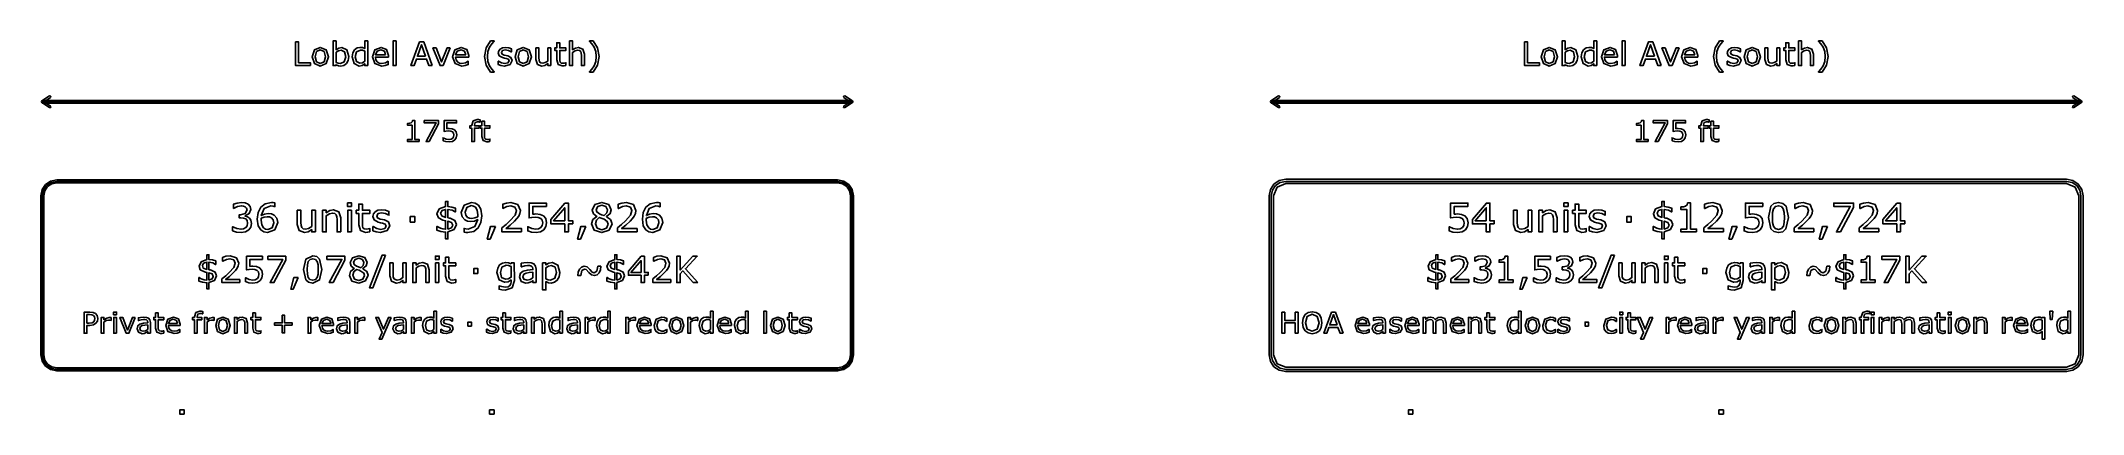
# Model space of a CAD drawing. Header units: inches. Extents: x -33163 to 19162, y -8858 to 30669.
# Drawn here: x 13265 to 18550, y 24874 to 25840 of the extents above; entities that cross this region are included whole.
import ezdxf

# ---------------------------------------------------------------- set-up
doc = ezdxf.new("R2010")
doc.units = ezdxf.units.IN
doc.layers.add('Layer 1', color=7, linetype='Continuous')

msp = doc.modelspace()

# ---------------------------------------------------------------- linework, layer by layer
at = {"layer": 'Layer 1', "color": 7}
for points in [[(13962.5577, 25775.78362), (13923.83424, 25775.78362), (13923.83424, 25836.993), (13931.97355, 25836.993), (13931.97355, 25783.0186), (13962.5577, 25783.0186), (13962.5577, 25775.78362)], [(14009.21492, 25798.72172), (14003.45983, 25781.00433), (13988.04446, 25774.50929), (13972.54685, 25781.00433), (13966.83291, 25798.72172), (13972.54685, 25816.43912), (13988.04446, 25822.97523), (14003.45983, 25816.43912), (14009.21492, 25798.72172), (14009.21492, 25798.72172)], [(14001.24004, 25798.72172), (13997.74589, 25811.95842), (13988.04446, 25816.31584), (13978.26082, 25811.95842), (13974.80779, 25798.72172), (13978.30194, 25785.60834), (13988.04446, 25781.16869), (13997.70477, 25785.56725), (14001.24004, 25798.72172), (14001.24004, 25798.72172)], [(14061.58609, 25799.09217), (14059.9418, 25788.73303), (14055.58439, 25781.00482), (14049.17163, 25776.11299), (14041.48447, 25774.50975), (14034.6606, 25775.45517), (14028.90551, 25777.92174), (14028.41224, 25775.78362), (14021.17726, 25775.78362), (14021.17726, 25839.74717), (14028.90551, 25839.74717), (14028.90551, 25816.89131), (14035.81158, 25821.24872), (14044.03316, 25822.97523), (14056.85872, 25816.72687), (14061.58609, 25799.09167), (14061.58609, 25799.09217)], [(14053.61121, 25798.88637), (14050.89818, 25811.34198), (14042.14217, 25815.61715), (14035.3183, 25814.13731), (14028.90551, 25810.39652), (14028.90551, 25784.08762), (14034.53728, 25782.0322), (14039.92242, 25781.4569), (14049.95265, 25785.64988), (14053.61121, 25798.88655), (14053.61121, 25798.88637)], [(14110.87428, 25775.78362), (14103.14596, 25775.78362), (14103.14596, 25780.59322), (14096.19881, 25776.11253), (14088.34721, 25774.50929), (14075.27498, 25780.83989), (14070.46538, 25798.39282), (14072.10966, 25808.79311), (14076.63151, 25816.56251), (14083.12658, 25821.33095), (14090.85482, 25822.97523), (14097.26762, 25822.19414), (14103.14596, 25819.851), (14103.14596, 25839.7471), (14110.87428, 25839.7471), (14110.87428, 25775.78362)], [(14103.14596, 25787.08829), (14103.14596, 25813.43827), (14097.55537, 25815.37031), (14092.1702, 25815.90441), (14082.05776, 25811.38257), (14078.44026, 25798.557), (14081.23562, 25786.10139), (14090.19712, 25781.86727), (14096.85651, 25783.30607), (14103.14596, 25787.08801), (14103.14596, 25787.08829)], [(14164.51981, 25797.94066), (14130.68814, 25797.94066), (14131.96251, 25790.54132), (14135.45669, 25785.40282), (14140.51286, 25782.44302), (14147.00793, 25781.45651), (14156.42161, 25783.30635), (14163.20429, 25787.00605), (14163.61497, 25787.00605), (14163.61497, 25778.57895), (14155.64005, 25775.8247), (14147.08967, 25774.71481), (14129.24892, 25780.88097), (14122.83615, 25798.47505), (14128.96117, 25816.35688), (14145.15763, 25822.97523), (14159.46304, 25817.54901), (14164.51931, 25802.1336), (14164.51981, 25797.94066)], [(14156.99708, 25803.86012), (14153.914, 25813.2738), (14144.74699, 25816.60355), (14134.84007, 25812.945), (14130.68814, 25803.86012), (14156.99708, 25803.86012)], [(14184.04592, 25775.78362), (14176.31771, 25775.78362), (14176.31771, 25839.74717), (14184.04592, 25839.74717), (14184.04592, 25775.78362)], [(14277.81263, 25775.78362), (14269.13885, 25775.78362), (14263.13716, 25792.84331), (14236.66379, 25792.84331), (14230.66206, 25775.78362), (14222.39943, 25775.78362), (14244.67982, 25836.993), (14255.5322, 25836.993), (14277.81263, 25775.78362)], [(14260.62955, 25799.83162), (14249.90046, 25829.8813), (14239.13021, 25799.83162), (14260.62955, 25799.83162)], [(14324.14091, 25821.7009), (14305.56033, 25775.78362), (14297.79093, 25775.78362), (14279.33363, 25821.7009), (14287.71954, 25821.7009), (14301.94282, 25785.15615), (14316.04275, 25821.7009), (14324.14091, 25821.7009)], [(14371.94918, 25797.94066), (14338.11763, 25797.94066), (14339.39195, 25790.54132), (14342.88607, 25785.40282), (14347.94234, 25782.44302), (14354.4373, 25781.45651), (14363.85098, 25783.30635), (14370.63377, 25787.00605), (14371.04442, 25787.00605), (14371.04442, 25778.57895), (14363.06961, 25775.8247), (14354.51915, 25774.71481), (14336.67847, 25780.88097), (14330.26564, 25798.47505), (14336.39065, 25816.35688), (14352.58712, 25822.97523), (14366.89263, 25817.54901), (14371.94879, 25802.1336), (14371.94918, 25797.94066)], [(14364.42656, 25803.86012), (14361.34348, 25813.2738), (14352.17636, 25816.60355), (14342.26945, 25812.945), (14338.11763, 25803.86012), (14364.42656, 25803.86012)], [(14437.84487, 25758.84721), (14428.43119, 25758.84721), (14417.12652, 25777.05795), (14413.09802, 25799.29719), (14417.12652, 25821.53647), (14428.43119, 25839.74717), (14437.84487, 25839.74717), (14437.84487, 25839.33653), (14431.47319, 25832.3893), (14425.8825, 25823.26334), (14421.85399, 25812.12325), (14420.33299, 25799.29758), (14421.81284, 25786.43087), (14425.8825, 25775.33182), (14431.51427, 25766.20586), (14437.84487, 25759.25871), (14437.84487, 25758.84721)], [(14484.29655, 25789.02032), (14479.07584, 25778.70227), (14464.89371, 25774.67373), (14455.52119, 25775.86586), (14448.40949, 25778.5378), (14448.40949, 25787.21157), (14448.82014, 25787.21157), (14456.95942, 25782.81301), (14465.55096, 25781.20984), (14473.52584, 25782.85416), (14476.4034, 25788.03371), (14474.84136, 25792.14445), (14468.83952, 25794.52878), (14464.5233, 25795.39218), (14459.7137, 25796.46099), (14451.12216, 25801.14731), (14448.61466, 25808.79328), (14449.7656, 25814.13731), (14453.34202, 25818.618), (14459.17928, 25821.66003), (14467.1542, 25822.81098), (14475.45788, 25821.78332), (14482.48733, 25819.35794), (14482.48733, 25811.09531), (14482.07669, 25811.09531), (14474.88286, 25814.75393), (14466.57918, 25816.27486), (14459.42641, 25814.63058), (14456.5078, 25809.82098), (14458.27536, 25805.54577), (14463.86606, 25803.20263), (14468.6345, 25802.21602), (14473.07415, 25801.31146), (14481.37793, 25797.07744), (14484.29655, 25789.02032), (14484.29655, 25789.02032)], [(14534.48904, 25798.72172), (14528.73398, 25781.00433), (14513.31861, 25774.50929), (14497.821, 25781.00433), (14492.10703, 25798.72172), (14497.821, 25816.43912), (14513.31861, 25822.97523), (14528.73398, 25816.43912), (14534.48904, 25798.72172), (14534.48904, 25798.72172)], [(14526.51412, 25798.72172), (14523.02001, 25811.95842), (14513.31861, 25816.31584), (14503.53494, 25811.95842), (14500.08191, 25798.72172), (14503.57602, 25785.60834), (14513.31861, 25781.16869), (14522.97885, 25785.56725), (14526.51412, 25798.72172), (14526.51412, 25798.72172)], [(14584.51713, 25775.78362), (14576.78882, 25775.78362), (14576.78882, 25780.88097), (14569.30728, 25776.15357), (14561.4146, 25774.50929), (14550.15108, 25778.90775), (14546.12247, 25791.89789), (14546.12247, 25821.7009), (14553.85082, 25821.7009), (14553.85082, 25795.55644), (14554.18008, 25789.55471), (14555.5778, 25785.32058), (14558.45526, 25782.68969), (14563.59376, 25781.86744), (14570.12988, 25783.42952), (14576.78928, 25787.41698), (14576.78928, 25821.7008), (14584.51763, 25821.7008), (14584.51713, 25775.78362)], [(14623.5694, 25776.19427), (14618.80088, 25775.24874), (14614.23795, 25774.87924), (14603.54994, 25778.66119), (14599.89139, 25790.78789), (14599.89139, 25815.20594), (14594.67065, 25815.20594), (14594.67065, 25821.7009), (14599.89139, 25821.7009), (14599.89139, 25834.89653), (14607.6196, 25834.89653), (14607.6196, 25821.7009), (14623.5694, 25821.7009), (14623.5694, 25815.20594), (14607.6196, 25815.20594), (14607.6196, 25794.28208), (14607.78425, 25788.60918), (14608.93529, 25784.82735), (14611.40172, 25782.40197), (14616.2524, 25781.66203), (14620.19877, 25782.19617), (14623.15847, 25783.1416), (14623.56911, 25783.1416), (14623.5694, 25776.19427)], [(14671.29543, 25775.78362), (14663.56722, 25775.78362), (14663.56722, 25801.92809), (14663.19773, 25807.84758), (14661.84116, 25812.20499), (14658.88137, 25814.75375), (14653.86625, 25815.61715), (14647.2479, 25814.05507), (14640.62958, 25810.06765), (14640.62958, 25775.78362), (14632.90134, 25775.78362), (14632.90134, 25839.74717), (14640.62958, 25839.74717), (14640.62958, 25816.60355), (14648.11123, 25821.28987), (14656.04495, 25822.97523), (14667.39067, 25818.49454), (14671.29589, 25805.58674), (14671.29543, 25775.78362)], [(14709.36119, 25799.29719), (14705.33258, 25777.05795), (14694.02802, 25758.84721), (14684.61434, 25758.84721), (14684.61434, 25759.25786), (14690.94497, 25766.20501), (14696.57671, 25775.33097), (14700.60521, 25786.43002), (14702.12621, 25799.29673), (14700.60521, 25812.1224), (14696.57671, 25823.26249), (14690.94497, 25832.38845), (14684.61434, 25839.33568), (14684.61434, 25839.74636), (14694.02802, 25839.74636), (14705.33258, 25821.53562), (14709.36119, 25799.29638), (14709.36119, 25799.29719)], [(17143.01432, 25775.78362), (17104.29086, 25775.78362), (17104.29086, 25836.993), (17112.43021, 25836.993), (17112.43021, 25783.0186), (17143.01432, 25783.0186), (17143.01432, 25775.78362)], [(17189.67154, 25798.72172), (17183.91648, 25781.00433), (17168.50111, 25774.50929), (17153.0035, 25781.00433), (17147.28953, 25798.72172), (17153.0035, 25816.43912), (17168.50111, 25822.97523), (17183.91648, 25816.43912), (17189.67154, 25798.72172), (17189.67154, 25798.72172)], [(17181.69663, 25798.72172), (17178.20254, 25811.95842), (17168.50111, 25816.31584), (17158.71748, 25811.95842), (17155.26441, 25798.72172), (17158.75853, 25785.60834), (17168.50111, 25781.16869), (17178.16136, 25785.56725), (17181.69663, 25798.72172), (17181.69663, 25798.72172)], [(17242.04271, 25799.09217), (17240.39842, 25788.73303), (17236.04101, 25781.00482), (17229.62818, 25776.11299), (17221.94109, 25774.50975), (17215.11725, 25775.45517), (17209.36213, 25777.92174), (17208.86886, 25775.78362), (17201.63388, 25775.78362), (17201.63388, 25839.74717), (17209.36213, 25839.74717), (17209.36213, 25816.89131), (17216.26819, 25821.24872), (17224.48978, 25822.97523), (17237.31534, 25816.72687), (17242.04271, 25799.09167), (17242.04271, 25799.09217)], [(17234.06783, 25798.88637), (17231.3548, 25811.34198), (17222.59879, 25815.61715), (17215.77496, 25814.13731), (17209.36213, 25810.39652), (17209.36213, 25784.08762), (17214.99387, 25782.0322), (17220.37904, 25781.4569), (17230.40927, 25785.64988), (17234.06783, 25798.88655), (17234.06783, 25798.88637)], [(17291.3309, 25775.78362), (17283.60258, 25775.78362), (17283.60258, 25780.59322), (17276.65543, 25776.11253), (17268.80383, 25774.50929), (17255.7316, 25780.83989), (17250.922, 25798.39282), (17252.56628, 25808.79311), (17257.08813, 25816.56251), (17263.5832, 25821.33095), (17271.31144, 25822.97523), (17277.72424, 25822.19414), (17283.60258, 25819.851), (17283.60258, 25839.7471), (17291.3309, 25839.7471), (17291.3309, 25775.78362)], [(17283.60258, 25787.08829), (17283.60258, 25813.43827), (17278.01199, 25815.37031), (17272.62682, 25815.90441), (17262.51438, 25811.38257), (17258.89688, 25798.557), (17261.69224, 25786.10139), (17270.65374, 25781.86727), (17277.31313, 25783.30607), (17283.60258, 25787.08801), (17283.60258, 25787.08829)], [(17344.97642, 25797.94066), (17311.14476, 25797.94066), (17312.41913, 25790.54132), (17315.91331, 25785.40282), (17320.96948, 25782.44302), (17327.46455, 25781.45651), (17336.87823, 25783.30635), (17343.66091, 25787.00605), (17344.07159, 25787.00605), (17344.07159, 25778.57895), (17336.09667, 25775.8247), (17327.54629, 25774.71481), (17309.70554, 25780.88097), (17303.2927, 25798.47505), (17309.41778, 25816.35688), (17325.61425, 25822.97523), (17339.91966, 25817.54901), (17344.97593, 25802.1336), (17344.97642, 25797.94066)], [(17337.4537, 25803.86012), (17334.37062, 25813.2738), (17325.20361, 25816.60355), (17315.29669, 25812.945), (17311.14476, 25803.86012), (17337.4537, 25803.86012)], [(17364.50254, 25775.78362), (17356.77433, 25775.78362), (17356.77433, 25839.74717), (17364.50254, 25839.74717), (17364.50254, 25775.78362)], [(17458.26925, 25775.78362), (17449.59547, 25775.78362), (17443.59378, 25792.84331), (17417.12041, 25792.84331), (17411.11868, 25775.78362), (17402.85605, 25775.78362), (17425.13644, 25836.993), (17435.98882, 25836.993), (17458.26925, 25775.78362)], [(17441.08617, 25799.83162), (17430.35708, 25829.8813), (17419.58683, 25799.83162), (17441.08617, 25799.83162)], [(17504.59753, 25821.7009), (17486.01695, 25775.78362), (17478.24755, 25775.78362), (17459.79025, 25821.7009), (17468.17616, 25821.7009), (17482.39944, 25785.15615), (17496.49937, 25821.7009), (17504.59753, 25821.7009)], [(17552.4058, 25797.94066), (17518.57424, 25797.94066), (17519.84857, 25790.54132), (17523.34269, 25785.40282), (17528.39896, 25782.44302), (17534.89392, 25781.45651), (17544.3076, 25783.30635), (17551.09039, 25787.00605), (17551.50104, 25787.00605), (17551.50104, 25778.57895), (17543.52623, 25775.8247), (17534.97577, 25774.71481), (17517.13509, 25780.88097), (17510.72226, 25798.47505), (17516.84727, 25816.35688), (17533.04373, 25822.97523), (17547.34925, 25817.54901), (17552.40541, 25802.1336), (17552.4058, 25797.94066)], [(17544.88318, 25803.86012), (17541.8001, 25813.2738), (17532.63298, 25816.60355), (17522.72607, 25812.945), (17518.57424, 25803.86012), (17544.88318, 25803.86012)], [(17618.30149, 25758.84721), (17608.88781, 25758.84721), (17597.58314, 25777.05795), (17593.55464, 25799.29719), (17597.58314, 25821.53647), (17608.88781, 25839.74717), (17618.30149, 25839.74717), (17618.30149, 25839.33653), (17611.92981, 25832.3893), (17606.33912, 25823.26334), (17602.31061, 25812.12325), (17600.78961, 25799.29758), (17602.26946, 25786.43087), (17606.33912, 25775.33182), (17611.97089, 25766.20586), (17618.30149, 25759.25871), (17618.30149, 25758.84721)], [(17664.75316, 25789.02032), (17659.53246, 25778.70227), (17645.35033, 25774.67373), (17635.97781, 25775.86586), (17628.86611, 25778.5378), (17628.86611, 25787.21157), (17629.27676, 25787.21157), (17637.41604, 25782.81301), (17646.00758, 25781.20984), (17653.98246, 25782.85416), (17656.86002, 25788.03371), (17655.29798, 25792.14445), (17649.29614, 25794.52878), (17644.97992, 25795.39218), (17640.17032, 25796.46099), (17631.57878, 25801.14731), (17629.07128, 25808.79328), (17630.22222, 25814.13731), (17633.79864, 25818.618), (17639.6359, 25821.66003), (17647.61082, 25822.81098), (17655.9145, 25821.78332), (17662.94395, 25819.35794), (17662.94395, 25811.09531), (17662.53331, 25811.09531), (17655.33948, 25814.75393), (17647.0358, 25816.27486), (17639.88303, 25814.63058), (17636.96442, 25809.82098), (17638.73198, 25805.54577), (17644.32268, 25803.20263), (17649.09112, 25802.21602), (17653.53077, 25801.31146), (17661.83455, 25797.07744), (17664.75316, 25789.02032), (17664.75316, 25789.02032)], [(17714.94566, 25798.72172), (17709.1906, 25781.00433), (17693.77523, 25774.50929), (17678.27762, 25781.00433), (17672.56365, 25798.72172), (17678.27762, 25816.43912), (17693.77523, 25822.97523), (17709.1906, 25816.43912), (17714.94566, 25798.72172), (17714.94566, 25798.72172)], [(17706.97074, 25798.72172), (17703.47663, 25811.95842), (17693.77523, 25816.31584), (17683.99156, 25811.95842), (17680.53853, 25798.72172), (17684.03264, 25785.60834), (17693.77523, 25781.16869), (17703.43547, 25785.56725), (17706.97074, 25798.72172), (17706.97074, 25798.72172)], [(17764.97375, 25775.78362), (17757.24544, 25775.78362), (17757.24544, 25780.88097), (17749.7639, 25776.15357), (17741.87122, 25774.50929), (17730.6077, 25778.90775), (17726.57909, 25791.89789), (17726.57909, 25821.7009), (17734.30744, 25821.7009), (17734.30744, 25795.55644), (17734.63575, 25789.55471), (17736.03347, 25785.32058), (17738.91096, 25782.68969), (17744.04946, 25781.86744), (17750.58558, 25783.42952), (17757.24498, 25787.41698), (17757.24498, 25821.7008), (17764.97329, 25821.7008), (17764.97375, 25775.78362)], [(17804.02602, 25776.19427), (17799.2575, 25775.24874), (17794.69457, 25774.87924), (17784.00656, 25778.66119), (17780.34801, 25790.78789), (17780.34801, 25815.20594), (17775.12727, 25815.20594), (17775.12727, 25821.7009), (17780.34801, 25821.7009), (17780.34801, 25834.89653), (17788.07622, 25834.89653), (17788.07622, 25821.7009), (17804.02602, 25821.7009), (17804.02602, 25815.20594), (17788.07622, 25815.20594), (17788.07622, 25794.28208), (17788.24087, 25788.60918), (17789.39191, 25784.82735), (17791.85834, 25782.40197), (17796.70902, 25781.66203), (17800.65539, 25782.19617), (17803.61509, 25783.1416), (17804.02573, 25783.1416), (17804.02602, 25776.19427)], [(17851.75205, 25775.78362), (17844.02384, 25775.78362), (17844.02384, 25801.92809), (17843.65435, 25807.84758), (17842.29778, 25812.20499), (17839.33799, 25814.75375), (17834.32287, 25815.61715), (17827.70452, 25814.05507), (17821.0862, 25810.06765), (17821.0862, 25775.78362), (17813.35796, 25775.78362), (17813.35796, 25839.74717), (17821.0862, 25839.74717), (17821.0862, 25816.60355), (17828.56785, 25821.28987), (17836.50157, 25822.97523), (17847.84729, 25818.49454), (17851.75251, 25805.58674), (17851.75205, 25775.78362)], [(17889.81781, 25799.29719), (17885.7892, 25777.05795), (17874.48464, 25758.84721), (17865.07096, 25758.84721), (17865.07096, 25759.25786), (17871.40159, 25766.20501), (17877.03333, 25775.33097), (17881.06183, 25786.43002), (17882.58283, 25799.29673), (17881.06183, 25812.1224), (17877.03333, 25823.26249), (17871.40159, 25832.38845), (17865.07096, 25839.33568), (17865.07096, 25839.74636), (17874.48464, 25839.74636), (17885.7892, 25821.53562), (17889.81781, 25799.29638), (17889.81781, 25799.29719)], [(13286.8157, 25697.38668), (13267.15711, 25684.28705), (13266.05913, 25682.24078), (13267.15711, 25680.19451), (13286.8157, 25667.09488), (13290.21393, 25667.78897), (13289.53791, 25671.1872), (13272.96697, 25682.24078), (13289.53795, 25693.29418), (13290.214, 25696.69242), (13286.81577, 25697.3865), (13286.8157, 25697.38668)], [(15345.59863, 25697.38668), (15342.2004, 25696.69259), (15342.87674, 25693.29436), (15359.44765, 25682.24096), (15342.87674, 25671.18755), (15342.2004, 25667.78936), (15345.59863, 25667.09527), (15365.25722, 25680.1949), (15366.3552, 25682.24117), (15365.25722, 25684.2874), (15345.59863, 25697.38668)], [(16467.27235, 25697.38668), (16447.61376, 25684.28705), (16446.51578, 25682.24078), (16447.61376, 25680.19451), (16467.27235, 25667.09488), (16470.67059, 25667.78897), (16469.99425, 25671.1872), (16453.42362, 25682.24078), (16469.99453, 25693.29418), (16470.67087, 25696.69242), (16467.27263, 25697.3865), (16467.27235, 25697.38668)], [(18526.05525, 25697.38668), (18522.65702, 25696.69259), (18523.33336, 25693.29436), (18539.90427, 25682.24096), (18523.33336, 25671.18755), (18522.65702, 25667.78936), (18526.05525, 25667.09527), (18545.71384, 25680.1949), (18546.81182, 25682.24117), (18545.71384, 25684.2874), (18526.05525, 25697.38668)], [(13268.52736, 25685.51114), (13268.52736, 25678.97042), (15363.88701, 25678.97042), (15363.88701, 25685.51114), (13268.52736, 25685.51114)], [(13268.52736, 25682.24078), (15363.88701, 25682.24078)], [(14243.40093, 25579.34365), (14213.94952, 25579.34365), (14213.94952, 25584.89775), (14225.27699, 25584.89775), (14225.27699, 25621.36487), (14213.94952, 25621.36487), (14213.94952, 25626.33434), (14218.8824, 25626.70009), (14222.86526, 25627.83279), (14225.49616, 25630.13488), (14226.62896, 25633.93507), (14232.2927, 25633.93507), (14232.2927, 25584.89814), (14243.40093, 25584.89814), (14243.40093, 25579.34365)], [(14294.22826, 25625.60349), (14269.6002, 25579.34365), (14261.7806, 25579.34365), (14287.9799, 25627.35741), (14256.9938, 25627.35741), (14256.9938, 25633.752), (14294.22826, 25633.752), (14294.22826, 25625.60349)], [(14341.21895, 25596.62717), (14339.83039, 25589.35564), (14336.03021, 25583.50919), (14329.74536, 25579.56292), (14321.34109, 25578.21096), (14312.75415, 25579.16097), (14305.775, 25581.38992), (14305.775, 25589.09989), (14306.28669, 25589.09989), (14313.3024, 25585.84777), (14321.19508, 25584.5324), (14326.20111, 25585.26293), (14330.54936, 25587.82078), (14332.96109, 25591.58438), (14333.80108, 25596.66348), (14332.81451, 25601.41379), (14330.14702, 25604.51968), (14325.50645, 25606.45631), (14319.44077, 25607.04094), (14313.22896, 25606.60222), (14308.1134, 25605.72574), (14308.1134, 25633.7521), (14340.85338, 25633.7521), (14340.85338, 25627.35751), (14315.16559, 25627.35751), (14315.16559, 25612.88763), (14318.38112, 25613.10655), (14321.23128, 25613.18136), (14328.97773, 25612.41434), (14335.08001, 25609.78345), (14339.61094, 25604.5947), (14341.21877, 25596.62898), (14341.21895, 25596.62717)], [(14401.54679, 25629.54987), (14401.18104, 25629.54987), (14398.22135, 25630.20747), (14395.00579, 25630.57325), (14388.57472, 25628.60013), (14386.60153, 25621.54783), (14386.60153, 25620.15931), (14398.98865, 25620.15931), (14398.98865, 25614.38594), (14386.8208, 25614.38594), (14386.8208, 25579.34365), (14379.95122, 25579.34365), (14379.95122, 25614.38565), (14375.31065, 25614.38565), (14375.31065, 25620.15902), (14379.95122, 25620.15902), (14379.95122, 25621.51099), (14383.56868, 25632.65579), (14394.01922, 25636.56557), (14398.14827, 25636.34669), (14401.5465, 25635.83503), (14401.54679, 25629.54987)], [(16448.98397, 25685.51114), (16448.98397, 25678.97042), (18544.34363, 25678.97042), (18544.34363, 25685.51114), (16448.98397, 25685.51114)], [(16448.98397, 25682.24078), (18544.34363, 25682.24078)], [(17423.85755, 25579.34365), (17394.40614, 25579.34365), (17394.40614, 25584.89775), (17405.73361, 25584.89775), (17405.73361, 25621.36487), (17394.40614, 25621.36487), (17394.40614, 25626.33434), (17399.33902, 25626.70009), (17403.32188, 25627.83279), (17405.95278, 25630.13488), (17407.08558, 25633.93507), (17412.74932, 25633.93507), (17412.74932, 25584.89814), (17423.85755, 25584.89814), (17423.85755, 25579.34365)], [(17474.68488, 25625.60349), (17450.05682, 25579.34365), (17442.23721, 25579.34365), (17468.43651, 25627.35741), (17437.45042, 25627.35741), (17437.45042, 25633.752), (17474.68488, 25633.752), (17474.68488, 25625.60349)], [(17521.67557, 25596.62717), (17520.28701, 25589.35564), (17516.48683, 25583.50919), (17510.20198, 25579.56292), (17501.79771, 25578.21096), (17493.21077, 25579.16097), (17486.23162, 25581.38992), (17486.23162, 25589.09989), (17486.74331, 25589.09989), (17493.75902, 25585.84777), (17501.6517, 25584.5324), (17506.65773, 25585.26293), (17511.00598, 25587.82078), (17513.41771, 25591.58438), (17514.2577, 25596.66348), (17513.27113, 25601.41379), (17510.60364, 25604.51968), (17505.96307, 25606.45631), (17499.89739, 25607.04094), (17493.68558, 25606.60222), (17488.57002, 25605.72574), (17488.57002, 25633.7521), (17521.31, 25633.7521), (17521.31, 25627.35751), (17495.62221, 25627.35751), (17495.62221, 25612.88763), (17498.83774, 25613.10655), (17501.6879, 25613.18136), (17509.43435, 25612.41434), (17515.53663, 25609.78345), (17520.06756, 25604.5947), (17521.67539, 25596.62898), (17521.67557, 25596.62717)], [(17582.00341, 25629.54987), (17581.63766, 25629.54987), (17578.67797, 25630.20747), (17575.46241, 25630.57325), (17569.03133, 25628.60013), (17567.05815, 25621.54783), (17567.05815, 25620.15931), (17579.44527, 25620.15931), (17579.44527, 25614.38594), (17567.27742, 25614.38594), (17567.27742, 25579.34365), (17560.40783, 25579.34365), (17560.40783, 25614.38565), (17555.76727, 25614.38565), (17555.76727, 25620.15902), (17560.40783, 25620.15902), (17560.40783, 25621.51099), (17564.0253, 25632.65579), (17574.47584, 25636.56557), (17578.60489, 25636.34669), (17582.00312, 25635.83503), (17582.00341, 25629.54987)], [(14427.08838, 25579.70905), (14422.84966, 25578.86901), (14418.79375, 25578.53976), (14409.29324, 25581.9015), (14406.04123, 25592.6808), (14406.04123, 25614.38565), (14401.4006, 25614.38565), (14401.4006, 25620.15902), (14406.04123, 25620.15902), (14406.04123, 25631.88845), (14412.91075, 25631.88845), (14412.91075, 25620.15902), (14427.08838, 25620.15902), (14427.08838, 25614.38565), (14412.91075, 25614.38565), (14412.91075, 25595.78672), (14413.05665, 25590.7442), (14414.07975, 25587.38253), (14416.27221, 25585.22666), (14420.58387, 25584.56906), (14424.09174, 25585.04426), (14426.72264, 25585.88426), (14427.08838, 25585.88426), (14427.08838, 25579.70905)], [(17607.545, 25579.70905), (17603.30628, 25578.86901), (17599.25037, 25578.53976), (17589.74986, 25581.9015), (17586.49785, 25592.6808), (17586.49785, 25614.38565), (17581.85721, 25614.38565), (17581.85721, 25620.15902), (17586.49785, 25620.15902), (17586.49785, 25631.88845), (17593.36737, 25631.88845), (17593.36737, 25620.15902), (17607.545, 25620.15902), (17607.545, 25614.38565), (17593.36737, 25614.38565), (17593.36737, 25595.78672), (17593.51327, 25590.7442), (17594.53637, 25587.38253), (17596.72883, 25585.22666), (17601.04049, 25584.56906), (17604.54836, 25585.04426), (17607.17926, 25585.88426), (17607.545, 25585.88426), (17607.545, 25579.70905)], [(13305.94449, 25480.19188), (13289.92056, 25476.95769), (13276.83676, 25468.13712), (13268.0162, 25455.05333), (13264.78197, 25439.02939), (13264.78197, 25027.44089), (13268.0162, 25011.41695), (13276.83676, 24998.33316), (13289.92056, 24989.51259), (13305.94449, 24986.2784), (15326.46987, 24986.2784), (15342.49381, 24989.51259), (15355.5776, 24998.33316), (15364.39817, 25011.41695), (15367.63236, 25027.44089), (15367.63236, 25439.02939), (15364.39817, 25455.05333), (15355.5776, 25468.13712), (15342.49381, 25476.95769), (15326.46987, 25480.19188), (13305.94449, 25480.19188)], [(13305.94449, 25476.44653), (15326.46987, 25476.44653), (15341.06137, 25473.51512), (15352.95184, 25465.51135), (15360.9556, 25453.62089), (15363.88701, 25439.02939), (15363.88701, 25027.44089), (15360.9556, 25012.84939), (15352.95184, 25000.95893), (15341.06137, 24992.95516), (15326.46987, 24990.02375), (13305.94449, 24990.02375), (13291.35299, 24992.95516), (13279.46253, 25000.95893), (13271.45876, 25012.84939), (13268.52736, 25027.44089), (13268.52736, 25439.02939), (13271.45876, 25453.62089), (13279.46253, 25465.51135), (13291.35299, 25473.51512), (13305.94449, 25476.44653), (13305.94449, 25476.44653)], [(16486.40111, 25482.05546), (16469.66241, 25478.67126), (16455.98508, 25469.44542), (16446.75924, 25455.76809), (16443.37504, 25439.02939), (16443.37504, 25027.44089), (16446.75924, 25010.70218), (16455.98508, 24997.02485), (16469.66241, 24987.79901), (16486.40111, 24984.41481), (18506.92649, 24984.41481), (18523.6652, 24987.79901), (18537.34253, 24997.02485), (18546.56837, 25010.70218), (18549.95257, 25027.44089), (18549.95257, 25439.02939), (18546.56837, 25455.76809), (18537.34253, 25469.44542), (18523.6652, 25478.67126), (18506.92649, 25482.05546), (16486.40111, 25482.05546)], [(16486.40111, 25476.44653), (18506.92649, 25476.44653), (18521.51799, 25473.51512), (18533.40846, 25465.51135), (18541.41222, 25453.62089), (18544.34363, 25439.02939), (18544.34363, 25027.44089), (18541.41222, 25012.84939), (18533.40846, 25000.95893), (18521.51799, 24992.95516), (18506.92649, 24990.02375), (16486.40111, 24990.02375), (16471.80961, 24992.95516), (16459.91915, 25000.95893), (16451.91538, 25012.84939), (16448.98397, 25027.44089), (16448.98397, 25439.02939), (16451.91538, 25453.62089), (16459.91915, 25465.51135), (16471.80961, 25473.51512), (16486.40111, 25476.44653), (16486.40111, 25476.44653)], [(13305.94449, 25472.70118), (15326.46987, 25472.70118), (15339.62897, 25470.07258), (15350.3261, 25462.88562), (15357.51307, 25452.18849), (15360.14166, 25439.02939), (15360.14166, 25027.44089), (15357.51307, 25014.28179), (15350.3261, 25003.58466), (15339.62897, 24996.39769), (15326.46987, 24993.7691), (13305.94449, 24993.7691), (13292.78539, 24996.39769), (13282.08826, 25003.58466), (13274.9013, 25014.28179), (13272.27274, 25027.44089), (13272.27274, 25439.02939), (13274.9013, 25452.18849), (13282.08826, 25462.88562), (13292.78539, 25470.07258), (13305.94449, 25472.70118), (13305.94449, 25472.70118)], [(13804.56026, 25381.51056), (13808.52944, 25376.08441), (13810.08696, 25367.64359), (13808.22801, 25358.24822), (13803.00274, 25350.81233), (13794.10977, 25345.58703), (13782.95589, 25343.92906), (13770.69667, 25345.43631), (13760.79884, 25348.65187), (13760.79884, 25359.1526), (13761.5525, 25359.1526), (13771.60105, 25354.48004), (13782.75493, 25352.62105), (13789.48748, 25353.67614), (13795.26537, 25356.79122), (13798.68189, 25361.6647), (13799.83749, 25368.39725), (13798.53117, 25375.02925), (13795.01418, 25379.19938), (13789.53772, 25381.30961), (13782.60421, 25381.91205), (13778.08233, 25381.91205), (13778.08233, 25390.25233), (13781.59932, 25390.25233), (13793.75809, 25393.41761), (13798.33018, 25402.76284), (13797.17457, 25407.48561), (13793.95905, 25410.85185), (13789.33672, 25412.6606), (13783.75978, 25413.16292), (13773.61072, 25411.45475), (13763.4617, 25406.6314), (13762.95927, 25406.6314), (13762.95927, 25417.13214), (13772.45515, 25420.34766), (13784.01098, 25421.85494), (13793.65761, 25420.85008), (13801.19402, 25417.63456), (13806.67049, 25411.80636), (13808.52944, 25403.81779), (13804.10811, 25392.91511), (13793.75809, 25387.08701), (13793.75809, 25386.38359), (13799.28479, 25384.67528), (13804.56026, 25381.51), (13804.56026, 25381.51056)], [(13877.66346, 25369.75381), (13870.12705, 25351.11373), (13851.73819, 25343.92906), (13841.68965, 25345.63723), (13833.70105, 25350.71174), (13827.01877, 25361.76515), (13824.7076, 25378.34535), (13826.81778, 25395.98051), (13833.65081, 25409.64657), (13845.05592, 25418.48927), (13861.33455, 25421.70479), (13866.30859, 25421.45317), (13870.37824, 25420.54861), (13870.37824, 25410.95233), (13869.87585, 25410.95233), (13865.6052, 25412.35909), (13859.8273, 25413.06255), (13842.59402, 25406.27976), (13835.10785, 25388.04173), (13843.39792, 25391.91036), (13852.8938, 25393.26693), (13861.28435, 25392.36237), (13868.77048, 25388.84535), (13875.40255, 25381.10805), (13877.66346, 25369.75314), (13877.66346, 25369.75381)], [(14340.09764, 25364.57875), (14334.0182, 25351.61605), (14318.09131, 25345.53668), (14318.09131, 25327.34889), (14312.16266, 25327.34889), (14312.16266, 25345.28552), (14299.70249, 25346.54154), (14289.60371, 25349.75706), (14289.60371, 25359.70516), (14290.40722, 25359.70516), (14293.8238, 25357.64514), (14298.59681, 25355.48479), (14304.67617, 25353.67603), (14312.16238, 25352.72142), (14312.16238, 25374.47651), (14308.44443, 25375.23045), (14305.27915, 25376.034), (14293.52229, 25382.21381), (14289.95503, 25392.46331), (14295.78323, 25405.02403), (14312.16238, 25411.00292), (14312.16238, 25424.66886), (14318.09103, 25424.66886), (14318.09103, 25411.1034), (14328.49121, 25409.89751), (14337.4345, 25407.33521), (14337.4345, 25397.48758), (14336.73104, 25397.48758), (14328.84296, 25401.55724), (14318.09103, 25403.81818), (14318.09103, 25382.16357), (14321.35682, 25381.46015), (14324.42156, 25380.80722), (14335.97746, 25375.28051), (14340.09735, 25364.57882), (14340.09764, 25364.57875)], [(14405.86538, 25387.38887), (14403.60444, 25369.60303), (14396.87189, 25355.98721), (14385.41654, 25347.14451), (14369.23839, 25344.02944), (14364.31459, 25344.33062), (14360.19466, 25345.18469), (14360.19466, 25354.78105), (14360.69702, 25354.78105), (14364.81691, 25353.32404), (14370.74556, 25352.67111), (14388.12956, 25359.30311), (14395.46502, 25377.69196), (14386.67256, 25373.67251), (14377.67903, 25372.46673), (14369.28852, 25373.37128), (14361.80238, 25376.88824), (14355.12008, 25384.67585), (14352.90937, 25395.98051), (14360.44586, 25414.6206), (14378.83467, 25421.80527), (14388.88322, 25420.09699), (14396.97226, 25415.07268), (14403.55413, 25404.32079), (14405.86527, 25387.38897), (14405.86538, 25387.38887)], [(14508.81274, 25345.48655), (14458.1681, 25345.48655), (14458.1681, 25355.98728), (14468.71907, 25365.03101), (14478.61683, 25374.02443), (14491.83069, 25388.84598), (14495.39796, 25400.75352), (14491.52919, 25409.84749), (14480.82753, 25413.16349), (14470.92967, 25411.55576), (14460.52948, 25406.63197), (14460.02716, 25406.63197), (14460.02716, 25417.18294), (14469.52297, 25420.39846), (14481.0788, 25421.85547), (14499.11598, 25416.27856), (14505.64753, 25401.25595), (14504.54213, 25393.26739), (14501.37692, 25386.28368), (14496.75459, 25380.154), (14490.37376, 25373.47176), (14479.27004, 25363.22226), (14468.56835, 25354.07809), (14508.81281, 25354.07809), (14508.81274, 25345.48655)], [(14743.0444, 25366.33727), (14735.45768, 25350.20935), (14716.46595, 25343.77827), (14697.07228, 25350.05863), (14689.88754, 25366.13631), (14693.50505, 25377.39063), (14703.70428, 25385.42954), (14703.70428, 25385.73073), (14694.76113, 25392.76468), (14691.89722, 25402.31083), (14698.83072, 25416.37872), (14716.46595, 25422.00601), (14734.35238, 25416.62999), (14741.03462, 25402.96394), (14737.8693, 25392.96563), (14728.57445, 25385.32878), (14728.57445, 25385.02759), (14739.32645, 25377.59166), (14743.0444, 25366.33727), (14743.0444, 25366.33727)], [(14807.90773, 25345.48655), (14757.26308, 25345.48655), (14757.26308, 25355.98728), (14767.81405, 25365.03101), (14777.71185, 25374.02443), (14790.92568, 25388.84598), (14794.49294, 25400.75352), (14790.62421, 25409.84749), (14779.92251, 25413.16349), (14770.02465, 25411.55576), (14759.62446, 25406.63197), (14759.12214, 25406.63197), (14759.12214, 25417.18294), (14768.61799, 25420.39846), (14780.17389, 25421.85547), (14798.211, 25416.27856), (14804.74252, 25401.25595), (14803.63722, 25393.26739), (14800.47194, 25386.28368), (14795.84961, 25380.154), (14789.46877, 25373.47176), (14778.36513, 25363.22226), (14767.66337, 25354.07809), (14807.90783, 25354.07809), (14807.90773, 25345.48655)], [(14874.42913, 25369.75381), (14866.89268, 25351.11373), (14848.50383, 25343.92906), (14838.45528, 25345.63723), (14830.46672, 25350.71174), (14823.78441, 25361.76515), (14821.47323, 25378.34535), (14823.58345, 25395.98051), (14830.41648, 25409.64657), (14841.82159, 25418.48927), (14858.10022, 25421.70479), (14863.07426, 25421.45317), (14867.14395, 25420.54861), (14867.14395, 25410.95233), (14866.64159, 25410.95233), (14862.37091, 25412.35909), (14856.59305, 25413.06255), (14839.35973, 25406.27976), (14831.87359, 25388.04173), (14840.16366, 25391.91036), (14849.65954, 25393.26693), (14858.05009, 25392.36237), (14865.53622, 25388.84535), (14872.16829, 25381.10805), (14874.42923, 25369.75314), (14874.42913, 25369.75381)], [(16486.40111, 25470.83759), (18506.92649, 25470.83759), (18529.47442, 25461.57732), (18538.73469, 25439.02939), (18538.73469, 25027.44089), (18529.47442, 25004.89296), (18506.92649, 24995.63269), (16486.40111, 24995.63269), (16463.85319, 25004.89296), (16454.59291, 25027.44089), (16454.59291, 25439.02939), (16463.85319, 25461.57732), (16486.40111, 25470.83759), (16486.40111, 25470.83759)], [(17487.84617, 25364.57875), (17481.76684, 25351.61605), (17465.83984, 25345.53668), (17465.83984, 25327.34889), (17459.9112, 25327.34889), (17459.9112, 25345.28552), (17447.45099, 25346.54154), (17437.3522, 25349.75706), (17437.3522, 25359.70516), (17438.15575, 25359.70516), (17441.5723, 25357.64514), (17446.34534, 25355.48479), (17452.42467, 25353.67603), (17459.91081, 25352.72142), (17459.91081, 25374.47651), (17456.19286, 25375.23045), (17453.02765, 25376.034), (17441.27083, 25382.21381), (17437.70356, 25392.46331), (17443.53173, 25405.02403), (17459.91081, 25411.00292), (17459.91081, 25424.66886), (17465.83946, 25424.66886), (17465.83946, 25411.1034), (17476.23975, 25409.89751), (17485.183, 25407.33521), (17485.183, 25397.48758), (17484.47958, 25397.48758), (17476.59146, 25401.55724), (17465.83946, 25403.81818), (17465.83946, 25382.16357), (17469.10532, 25381.46015), (17472.17009, 25380.80722), (17483.72588, 25375.28051), (17487.84582, 25364.57882), (17487.84617, 25364.57875)], [(17619.13046, 25345.48655), (17568.48581, 25345.48655), (17568.48581, 25355.98728), (17579.03678, 25365.03101), (17588.93454, 25374.02443), (17602.14841, 25388.84598), (17605.71567, 25400.75352), (17601.84694, 25409.84749), (17591.14524, 25413.16349), (17581.24749, 25411.55576), (17570.84719, 25406.63197), (17570.34487, 25406.63197), (17570.34487, 25417.18294), (17579.84079, 25420.39846), (17591.39662, 25421.85547), (17609.43373, 25416.27856), (17615.96525, 25401.25595), (17614.85995, 25393.26739), (17611.69467, 25386.28368), (17607.07234, 25380.154), (17600.6915, 25373.47176), (17589.58786, 25363.22226), (17578.8861, 25354.07809), (17619.13056, 25354.07809), (17619.13046, 25345.48655)], [(17787.2929, 25382.91733), (17780.9623, 25353.32439), (17772.93605, 25346.2779), (17761.41791, 25343.92906), (17749.7616, 25346.31558), (17741.72276, 25353.47511), (17735.54295, 25382.81689), (17741.82321, 25412.25911), (17749.86208, 25419.41871), (17761.41791, 25421.80527), (17773.06166, 25419.38106), (17781.06285, 25412.10843), (17787.2929, 25382.91733), (17787.2929, 25382.91733)], [(17852.80948, 25345.48655), (17802.1648, 25345.48655), (17802.1648, 25355.98728), (17812.71577, 25365.03101), (17822.61356, 25374.02443), (17835.82743, 25388.84598), (17839.39466, 25400.75352), (17835.52592, 25409.84749), (17824.82427, 25413.16349), (17814.9264, 25411.55576), (17804.52622, 25406.63197), (17804.02389, 25406.63197), (17804.02389, 25417.18294), (17813.5197, 25420.39846), (17825.0755, 25421.85547), (17843.11271, 25416.27856), (17849.64427, 25401.25595), (17848.53894, 25393.26739), (17845.37365, 25386.28368), (17840.75133, 25380.154), (17834.37049, 25373.47176), (17823.26678, 25363.22226), (17812.56509, 25354.07809), (17852.80955, 25354.07809), (17852.80948, 25345.48655)], [(18021.07236, 25345.48655), (17970.42772, 25345.48655), (17970.42772, 25355.98728), (17980.97869, 25365.03101), (17990.87645, 25374.02443), (18004.09031, 25388.84598), (18007.65758, 25400.75352), (18003.78884, 25409.84749), (17993.08715, 25413.16349), (17983.18939, 25411.55576), (17972.7891, 25406.63197), (17972.28678, 25406.63197), (17972.28678, 25417.18294), (17981.78269, 25420.39846), (17993.33849, 25421.85547), (18011.37563, 25416.27856), (18017.90715, 25401.25595), (18016.80185, 25393.26739), (18013.63654, 25386.28368), (18009.01421, 25380.154), (18002.63338, 25373.47176), (17991.52977, 25363.22226), (17980.82797, 25354.07809), (18021.07247, 25354.07809), (18021.07236, 25345.48655)], [(13867.46416, 25369.35158), (13866.05739, 25377.08898), (13861.53554, 25382.41466), (13856.41079, 25384.52488), (13850.53238, 25385.0272), (13842.59402, 25384.02235), (13835.05761, 25380.90731), (13834.90693, 25378.74684), (13834.85641, 25376.1845), (13836.46417, 25363.62375), (13840.98601, 25356.38888), (13845.96005, 25353.12312), (13851.83846, 25352.11816), (13863.29377, 25356.53956), (13867.46395, 25369.35148), (13867.46416, 25369.35158)], [(13975.23484, 25345.48655), (13965.7892, 25345.48655), (13965.7892, 25351.7167), (13956.64503, 25345.93874), (13946.99843, 25343.92906), (13933.23194, 25349.30498), (13928.30814, 25365.18173), (13928.30814, 25401.60766), (13937.75375, 25401.60766), (13937.75375, 25369.65334), (13938.15573, 25362.31788), (13939.86397, 25357.14282), (13943.38096, 25353.9273), (13949.66132, 25352.92245), (13957.64988, 25354.83168), (13965.78923, 25359.70523), (13965.78923, 25401.60766), (13975.23484, 25401.60766), (13975.23484, 25345.48655)], [(14040.75139, 25345.48655), (14031.30574, 25345.48655), (14031.30574, 25377.44098), (14030.85356, 25384.67585), (14029.19556, 25390.00163), (14025.57805, 25393.1167), (14019.44845, 25394.17176), (14011.35937, 25392.26257), (14003.27029, 25387.38897), (14003.27029, 25345.48655), (13993.82465, 25345.48655), (13993.82465, 25401.60766), (14003.27029, 25401.60766), (14003.27029, 25395.37761), (14012.41446, 25401.10527), (14022.11134, 25403.16525), (14035.97827, 25397.68879), (14040.75139, 25381.91251), (14040.75139, 25345.48655)], [(14069.08831, 25411.00313), (14058.43679, 25411.00313), (14058.43679, 25420.80041), (14069.08831, 25420.80041), (14069.08831, 25411.00313)], [(14068.48533, 25345.48655), (14059.03976, 25345.48655), (14059.03976, 25401.60766), (14068.48533, 25401.60766), (14068.48533, 25345.48655)], [(14116.31641, 25345.98887), (14110.48834, 25344.83333), (14104.9114, 25344.38153), (14091.84822, 25349.00386), (14087.37661, 25363.82545), (14087.37661, 25393.66962), (14080.99578, 25393.66962), (14080.99578, 25401.60794), (14087.37661, 25401.60794), (14087.37661, 25417.73585), (14096.82229, 25417.73585), (14096.82229, 25401.60794), (14116.31641, 25401.60794), (14116.31641, 25393.66962), (14096.82229, 25393.66962), (14096.82229, 25368.09603), (14097.02339, 25361.16256), (14098.43019, 25356.54023), (14101.44479, 25353.57594), (14107.37344, 25352.67139), (14112.19669, 25353.32432), (14115.81419, 25354.47993), (14116.31651, 25354.47993), (14116.31641, 25345.98887)], [(14167.81523, 25361.6646), (14161.43446, 25349.05371), (14144.1007, 25344.12991), (14132.64535, 25345.58692), (14123.95337, 25348.85268), (14123.95337, 25359.45389), (14124.45569, 25359.45389), (14134.40376, 25354.07798), (14144.90453, 25352.11844), (14154.6516, 25354.12822), (14158.16852, 25360.45882), (14156.25929, 25365.48309), (14148.92388, 25368.39714), (14143.64841, 25369.45224), (14137.77, 25370.75856), (14127.26926, 25376.48618), (14124.20453, 25385.83138), (14125.6113, 25392.36294), (14129.98239, 25397.8394), (14137.11689, 25401.55735), (14146.86396, 25402.96415), (14157.01299, 25401.70803), (14165.60453, 25398.74378), (14165.60453, 25388.64495), (14165.10221, 25388.64495), (14156.30964, 25393.1166), (14146.16061, 25394.97559), (14137.41839, 25392.96581), (14133.8512, 25387.08747), (14136.01159, 25381.86217), (14142.84461, 25378.99836), (14148.67279, 25377.79251), (14154.09904, 25376.68721), (14164.24807, 25371.51222), (14167.81523, 25361.6646), (14167.81523, 25361.6646)], [(14232.92982, 25371.16051), (14220.92181, 25371.16051), (14220.92181, 25385.37919), (14232.92982, 25385.37919), (14232.92982, 25371.16051)], [(14312.16266, 25383.01781), (14312.16266, 25403.76805), (14303.11893, 25400.80365), (14299.45123, 25393.76971), (14302.16435, 25386.88648), (14312.16266, 25383.01781), (14312.16266, 25383.01781)], [(14330.60176, 25363.27243), (14327.63736, 25370.15566), (14318.09131, 25373.62237), (14318.09131, 25352.8219), (14327.33596, 25355.88673), (14330.60176, 25363.27243), (14330.60176, 25363.27243)], [(14395.71635, 25389.54933), (14394.10852, 25402.05978), (14389.68715, 25409.39519), (14384.61264, 25412.61075), (14378.7343, 25413.61557), (14367.27895, 25409.09372), (14363.10882, 25396.38236), (14364.46538, 25388.59475), (14369.03747, 25383.31921), (14374.01143, 25381.20906), (14380.04052, 25380.70674), (14387.97895, 25381.7618), (14395.51533, 25384.82663), (14395.61542, 25386.88655), (14395.71646, 25389.54944), (14395.71635, 25389.54933)], [(14573.62587, 25369.25139), (14571.71664, 25359.25308), (14566.49134, 25351.21417), (14557.84967, 25345.78805), (14546.29377, 25343.92906), (14534.48678, 25345.23528), (14524.89042, 25348.30012), (14524.89042, 25358.90133), (14525.59384, 25358.90133), (14535.24047, 25354.42973), (14546.09292, 25352.62105), (14552.97618, 25353.6259), (14558.95507, 25357.14282), (14562.27107, 25362.31788), (14563.42671, 25369.30163), (14562.07015, 25375.83315), (14558.4024, 25380.10376), (14552.02157, 25382.76665), (14543.68129, 25383.57019), (14535.13999, 25382.96775), (14528.10605, 25381.7619), (14528.10605, 25420.29809), (14573.12355, 25420.29809), (14573.12355, 25411.50563), (14537.80288, 25411.50563), (14537.80288, 25391.60942), (14542.22429, 25391.91064), (14546.14315, 25392.01073), (14556.79461, 25390.95568), (14565.18519, 25387.33817), (14571.41524, 25380.20374), (14573.62594, 25369.25082), (14573.62587, 25369.25139)], [(14641.35301, 25366.53826), (14630.24941, 25366.53826), (14630.24941, 25345.48655), (14620.60281, 25345.48655), (14620.60281, 25366.53826), (14584.77971, 25366.53826), (14584.77971, 25378.09409), (14621.00476, 25420.29798), (14630.24941, 25420.29798), (14630.24941, 25374.57706), (14641.35301, 25374.57706), (14641.35301, 25366.53826)], [(14620.60281, 25374.57706), (14620.60281, 25408.34024), (14591.61274, 25374.57706), (14620.60281, 25374.57706)], [(14732.69434, 25365.38265), (14730.63443, 25372.76831), (14722.696, 25378.39559), (14717.52105, 25380.45547), (14710.03491, 25383.11836), (14702.7497, 25376.43605), (14700.03657, 25366.89), (14704.70913, 25355.68581), (14716.56643, 25351.26452), (14728.27305, 25355.0327), (14732.69434, 25365.38265), (14732.69434, 25365.38265)], [(14731.13686, 25402.86378), (14726.96672, 25411.40508), (14716.41575, 25414.6206), (14706.01546, 25411.606), (14701.996, 25403.46665), (14704.00578, 25397.18636), (14710.18559, 25392.51373), (14715.51137, 25390.15231), (14722.3444, 25387.74068), (14729.22763, 25394.62395), (14731.13686, 25402.86378), (14731.13686, 25402.86378)], [(14864.2299, 25369.35158), (14862.82299, 25377.08898), (14858.30125, 25382.41466), (14853.17639, 25384.52488), (14847.29809, 25385.0272), (14839.35966, 25384.02235), (14831.82328, 25380.90731), (14831.67267, 25378.74684), (14831.6259, 25376.1845), (14833.23362, 25363.62375), (14837.75547, 25356.38888), (14842.72954, 25353.12312), (14848.60784, 25352.11816), (14860.06319, 25356.53956), (14864.23343, 25369.35148), (14864.2299, 25369.35158)], [(16958.28772, 25369.25139), (16956.37849, 25359.25308), (16951.15329, 25351.21417), (16942.51152, 25345.78805), (16930.95569, 25343.92906), (16919.14863, 25345.23528), (16909.55227, 25348.30012), (16909.55227, 25358.90133), (16910.25569, 25358.90133), (16919.90232, 25354.42973), (16930.75476, 25352.62105), (16937.63803, 25353.6259), (16943.61692, 25357.14282), (16946.93292, 25362.31788), (16948.08846, 25369.30163), (16946.73189, 25375.83315), (16943.06418, 25380.10376), (16936.68334, 25382.76665), (16928.34304, 25383.57019), (16919.80184, 25382.96775), (16912.76779, 25381.7619), (16912.76779, 25420.29809), (16957.78529, 25420.29809), (16957.78529, 25411.50563), (16922.46473, 25411.50563), (16922.46473, 25391.60942), (16926.88603, 25391.91064), (16930.805, 25392.01073), (16941.45646, 25390.95568), (16949.84697, 25387.33817), (16956.07709, 25380.20374), (16958.28772, 25369.25082), (16958.28772, 25369.25139)], [(17026.01497, 25366.53826), (17014.91133, 25366.53826), (17014.91133, 25345.48655), (17005.26473, 25345.48655), (17005.26473, 25366.53826), (16969.44167, 25366.53826), (16969.44167, 25378.09409), (17005.66668, 25420.29798), (17014.91133, 25420.29798), (17014.91133, 25374.57706), (17026.01497, 25374.57706), (17026.01497, 25366.53826)], [(17005.26473, 25374.57706), (17005.26473, 25408.34024), (16976.2747, 25374.57706), (17005.26473, 25374.57706)], [(17122.98344, 25345.48655), (17113.53777, 25345.48655), (17113.53777, 25351.7167), (17104.39367, 25345.93874), (17094.74707, 25343.92906), (17080.98054, 25349.30498), (17076.05674, 25365.18173), (17076.05674, 25401.60766), (17085.50231, 25401.60766), (17085.50231, 25369.65334), (17085.90455, 25362.31788), (17087.61282, 25357.14282), (17091.12985, 25353.9273), (17097.41014, 25352.92245), (17105.3988, 25354.83168), (17113.53805, 25359.70523), (17113.53805, 25401.60766), (17122.98373, 25401.60766), (17122.98344, 25345.48655)], [(17188.49999, 25345.48655), (17179.05435, 25345.48655), (17179.05435, 25377.44098), (17178.60251, 25384.67585), (17176.94448, 25390.00163), (17173.32708, 25393.1167), (17167.1974, 25394.17176), (17159.10836, 25392.26257), (17151.01925, 25387.38897), (17151.01925, 25345.48655), (17141.57357, 25345.48655), (17141.57357, 25401.60766), (17151.01925, 25401.60766), (17151.01925, 25395.37761), (17160.16346, 25401.10527), (17169.86029, 25403.16525), (17183.72727, 25397.68879), (17188.50038, 25381.91251), (17188.49999, 25345.48655)], [(17216.83684, 25411.00313), (17206.18539, 25411.00313), (17206.18539, 25420.80041), (17216.83684, 25420.80041), (17216.83684, 25411.00313)], [(17216.23397, 25345.48655), (17206.7883, 25345.48655), (17206.7883, 25401.60766), (17216.23397, 25401.60766), (17216.23397, 25345.48655)], [(17264.06505, 25345.98887), (17258.23684, 25344.83333), (17252.65994, 25344.38153), (17239.59686, 25349.00386), (17235.12522, 25363.82545), (17235.12522, 25393.66962), (17228.74438, 25393.66962), (17228.74438, 25401.60794), (17235.12522, 25401.60794), (17235.12522, 25417.73585), (17244.57089, 25417.73585), (17244.57089, 25401.60794), (17264.06505, 25401.60794), (17264.06505, 25393.66962), (17244.57089, 25393.66962), (17244.57089, 25368.09603), (17244.77203, 25361.16256), (17246.1788, 25356.54023), (17249.1934, 25353.57594), (17255.12205, 25352.67139), (17259.94533, 25353.32432), (17263.5628, 25354.47993), (17264.06512, 25354.47993), (17264.06505, 25345.98887)], [(17315.56383, 25361.6646), (17309.18299, 25349.05371), (17291.8493, 25344.12991), (17280.39395, 25345.58692), (17271.70197, 25348.85268), (17271.70197, 25359.45389), (17272.20429, 25359.45389), (17282.1524, 25354.07798), (17292.65302, 25352.11844), (17302.40021, 25354.12822), (17305.91713, 25360.45882), (17304.00793, 25365.48309), (17296.67248, 25368.39714), (17291.39704, 25369.45224), (17285.51863, 25370.75856), (17275.01786, 25376.48618), (17271.95303, 25385.83138), (17273.35983, 25392.36294), (17277.73099, 25397.8394), (17284.86542, 25401.55735), (17294.61257, 25402.96415), (17304.76159, 25401.70803), (17313.35302, 25398.74378), (17313.35302, 25388.64495), (17312.8507, 25388.64495), (17304.05824, 25393.1166), (17293.90922, 25394.97559), (17285.167, 25392.96581), (17281.59973, 25387.08747), (17283.76019, 25381.86217), (17290.59322, 25378.99836), (17296.42142, 25377.79251), (17301.84754, 25376.68721), (17311.99657, 25371.51222), (17315.56383, 25361.6646), (17315.56383, 25361.6646)], [(17380.67843, 25371.16051), (17368.67045, 25371.16051), (17368.67045, 25385.37919), (17380.67843, 25385.37919), (17380.67843, 25371.16051)], [(17459.9112, 25383.01781), (17459.9112, 25403.76805), (17450.86757, 25400.80365), (17447.19983, 25393.76971), (17449.91296, 25386.88648), (17459.9112, 25383.01781), (17459.9112, 25383.01781)], [(17478.35036, 25363.27243), (17475.386, 25370.15566), (17465.83984, 25373.62237), (17465.83984, 25352.8219), (17475.0846, 25355.88673), (17478.35036, 25363.27243), (17478.35036, 25363.27243)], [(17549.44378, 25345.48655), (17508.94812, 25345.48655), (17508.94812, 25353.12347), (17524.5234, 25353.12347), (17524.5234, 25403.26573), (17508.94812, 25403.26573), (17508.94812, 25410.09875), (17515.7309, 25410.60108), (17521.2074, 25412.15856), (17524.82487, 25415.32384), (17526.38236, 25420.54907), (17534.17, 25420.54907), (17534.17, 25353.1234), (17549.44378, 25353.1234), (17549.44378, 25345.48655)], [(17721.37447, 25369.25139), (17719.46528, 25359.25308), (17714.23998, 25351.21417), (17705.5982, 25345.78805), (17694.04237, 25343.92906), (17682.23531, 25345.23528), (17672.63902, 25348.30012), (17672.63902, 25358.90133), (17673.34248, 25358.90133), (17682.98907, 25354.42973), (17693.84155, 25352.62105), (17700.72478, 25353.6259), (17706.70367, 25357.14282), (17710.01967, 25362.31788), (17711.17521, 25369.30163), (17709.81875, 25375.83315), (17706.15104, 25380.10376), (17699.7702, 25382.76665), (17691.42983, 25383.57019), (17682.8886, 25382.96775), (17675.85465, 25381.7619), (17675.85465, 25420.29809), (17720.87215, 25420.29809), (17720.87215, 25411.50563), (17685.55149, 25411.50563), (17685.55149, 25391.60942), (17689.97278, 25391.91064), (17693.89176, 25392.01073), (17704.54321, 25390.95568), (17712.93372, 25387.33817), (17719.16388, 25380.20374), (17721.37458, 25369.25082), (17721.37447, 25369.25139)], [(17774.07903, 25360.10722), (17776.44052, 25369.65334), (17777.09346, 25382.91733), (17776.44052, 25396.18144), (17774.0288, 25405.72759), (17769.20555, 25411.55576), (17761.41791, 25413.5152), (17753.58006, 25411.55576), (17748.70647, 25405.62711), (17746.34509, 25395.93027), (17745.74268, 25382.81689), (17746.29552, 25369.70357), (17748.6569, 25360.2579), (17753.32947, 25354.27901), (17761.41858, 25352.2191), (17769.25642, 25354.17857), (17774.07971, 25360.10722), (17774.07903, 25360.10722)], [(17955.85729, 25409.09379), (17921.99366, 25345.48655), (17911.24173, 25345.48655), (17947.26575, 25411.50552), (17904.65997, 25411.50552), (17904.65997, 25420.29798), (17955.85729, 25420.29798), (17955.85729, 25409.09379)], [(18088.19663, 25366.53826), (18077.09303, 25366.53826), (18077.09303, 25345.48655), (18067.44643, 25345.48655), (18067.44643, 25366.53826), (18031.62334, 25366.53826), (18031.62334, 25378.09409), (18067.84838, 25420.29798), (18077.09303, 25420.29798), (18077.09303, 25374.57706), (18088.19663, 25374.57706), (18088.19663, 25366.53826)], [(18067.44643, 25374.57706), (18067.44643, 25408.34024), (18038.45636, 25374.57706), (18067.44643, 25374.57706)], [(14441.53765, 25359.8056), (14427.3692, 25326.8967), (14420.03386, 25326.8967), (14428.77608, 25359.8056), (14441.53765, 25359.8056)], [(14675.21667, 25359.80571), (14661.04819, 25326.89677), (14653.71274, 25326.89677), (14662.455, 25359.80571), (14675.21667, 25359.80571)], [(17654.70239, 25359.80571), (17640.53391, 25326.89677), (17633.19846, 25326.89677), (17641.94072, 25359.80571), (17654.70239, 25359.80571)], [(17888.38127, 25359.80571), (17874.21283, 25326.89677), (17866.87737, 25326.89677), (17875.6196, 25359.80571), (17888.38127, 25359.80571)], [(13719.73454, 25231.88317), (13714.20784, 25220.09891), (13699.7288, 25214.57221), (13699.7288, 25198.03779), (13694.33914, 25198.03779), (13694.33914, 25214.34389), (13683.01167, 25215.48575), (13673.83094, 25218.40899), (13673.83094, 25227.45268), (13674.56179, 25227.45268), (13677.66771, 25225.57997), (13682.00685, 25223.61594), (13687.53355, 25221.97166), (13694.33917, 25221.10356), (13694.33917, 25240.88087), (13690.95922, 25241.56654), (13688.08165, 25242.29711), (13677.39364, 25247.9152), (13674.15072, 25257.23289), (13679.44903, 25268.65169), (13694.33917, 25274.08707), (13694.33917, 25286.51068), (13699.72884, 25286.51068), (13699.72884, 25274.17839), (13709.1836, 25273.08225), (13717.3138, 25270.75275), (13717.3138, 25261.80042), (13716.67433, 25261.80042), (13709.50335, 25265.50012), (13699.72884, 25267.55555), (13699.72884, 25247.86945), (13702.69772, 25247.2296), (13705.4839, 25246.63561), (13715.98923, 25241.61133), (13719.73458, 25231.8825), (13719.73454, 25231.88317)], [(13694.33914, 25248.64595), (13694.33914, 25267.5098), (13686.11759, 25264.81502), (13682.78327, 25258.42043), (13685.24977, 25252.16298), (13694.33914, 25248.64595), (13694.33914, 25248.64595)], [(13779.61475, 25214.52657), (13733.57415, 25214.52657), (13733.57415, 25224.07273), (13743.16591, 25232.29421), (13752.16393, 25240.47011), (13764.17654, 25253.94429), (13767.41946, 25264.76927), (13763.90247, 25273.0365), (13754.17363, 25276.0511), (13745.17562, 25274.58949), (13735.72086, 25270.11329), (13735.26411, 25270.11329), (13735.26411, 25279.70505), (13743.8967, 25282.6283), (13754.40199, 25283.95294), (13770.79941, 25278.88291), (13776.73719, 25265.22605), (13775.73233, 25257.96364), (13772.8548, 25251.6148), (13768.65267, 25246.04246), (13762.85193, 25239.96769), (13752.75771, 25230.64989), (13743.02888, 25222.33702), (13779.61471, 25222.33702), (13779.61475, 25214.52657)], [(13838.53578, 25236.13095), (13836.80011, 25227.04158), (13832.04991, 25219.73352), (13824.19375, 25214.80064), (13813.68845, 25213.11061), (13802.9548, 25214.29825), (13794.23082, 25217.08442), (13794.23082, 25226.72186), (13794.87028, 25226.72186), (13803.63991, 25222.65676), (13813.50577, 25221.01245), (13819.76326, 25221.92637), (13825.19864, 25225.12358), (13828.2132, 25229.82814), (13829.26374, 25236.17698), (13828.03049, 25242.11478), (13824.69621, 25245.9972), (13818.89544, 25248.41798), (13811.31335, 25249.14856), (13803.54855, 25248.60038), (13797.15403, 25247.50417), (13797.15403, 25282.53708), (13838.07904, 25282.53708), (13838.07904, 25274.54392), (13805.96936, 25274.54392), (13805.96936, 25256.4565), (13809.98878, 25256.73057), (13813.55145, 25256.82412), (13823.23461, 25255.86502), (13830.86234, 25252.57635), (13836.52607, 25246.09043), (13838.53578, 25236.13328), (13838.53578, 25236.13095)], [(13898.73571, 25272.35139), (13867.9506, 25214.52657), (13858.17613, 25214.52657), (13890.92526, 25274.54385), (13852.19268, 25274.54385), (13852.19268, 25282.53697), (13898.73571, 25282.53697), (13898.73571, 25272.35139)], [(13991.95884, 25248.55466), (13986.20374, 25221.65191), (13968.43611, 25213.11061), (13957.83946, 25215.28019), (13950.5314, 25221.78895), (13944.91334, 25248.46327), (13950.62276, 25275.22896), (13968.43611, 25283.90719), (13979.02131, 25281.70338), (13986.2951, 25275.09192), (13991.95884, 25248.55466), (13991.95884, 25248.55466)], [(13979.94626, 25227.81807), (13982.09297, 25236.49634), (13982.68679, 25248.55466), (13982.09297, 25260.61289), (13979.90058, 25269.29115), (13975.51577, 25274.58949), (13968.43611, 25276.37085), (13961.31077, 25274.58949), (13956.88024, 25269.19983), (13954.73353, 25260.38446), (13954.18546, 25248.46327), (13954.68789, 25236.54205), (13956.8346, 25227.95511), (13961.08241, 25222.51973), (13968.43611, 25220.64709), (13975.56145, 25222.42841), (13979.94626, 25227.81807), (13979.94626, 25227.81807)], [(14051.70198, 25272.35139), (14020.91691, 25214.52657), (14011.14243, 25214.52657), (14043.89153, 25274.54385), (14005.15898, 25274.54385), (14005.15898, 25282.53697), (14051.70198, 25282.53697), (14051.70198, 25272.35139)], [(14111.49083, 25233.48181), (14104.59392, 25218.81999), (14087.32871, 25212.97357), (14069.69804, 25218.68306), (14063.16648, 25233.29913), (14066.45508, 25243.53036), (14075.72717, 25250.83841), (14075.72717, 25251.11248), (14067.59697, 25257.50707), (14064.99348, 25266.18534), (14071.29668, 25278.97441), (14087.32871, 25284.08997), (14103.58906, 25279.20273), (14109.66383, 25266.77912), (14106.78627, 25257.68975), (14098.33636, 25250.74712), (14098.33636, 25250.47302), (14108.11094, 25243.71314), (14111.49083, 25233.48192), (14111.49083, 25233.48181)], [(14100.66585, 25266.68766), (14096.87476, 25274.45246), (14087.28296, 25277.37567), (14077.82823, 25274.63514), (14074.17424, 25267.2358), (14076.00124, 25261.52631), (14081.61933, 25257.27854), (14086.46082, 25255.13183), (14092.67273, 25252.93948), (14098.93018, 25259.19693), (14100.66585, 25266.68766), (14100.66585, 25266.68766)], [(14156.34397, 25285.59725), (14123.5948, 25200.64135), (14115.69296, 25200.64135), (14148.30509, 25285.59725), (14156.34397, 25285.59725)], [(14210.28637, 25214.52657), (14201.69943, 25214.52657), (14201.69943, 25220.19031), (14193.38656, 25214.93768), (14184.6169, 25213.11061), (14172.10189, 25217.99785), (14167.62569, 25232.43124), (14167.62569, 25265.54577), (14176.21263, 25265.54577), (14176.21263, 25236.49634), (14176.57841, 25229.82775), (14178.13141, 25225.12319), (14181.32862, 25222.19998), (14187.03807, 25221.28701), (14194.30037, 25223.02262), (14201.69982, 25227.45318), (14201.69982, 25265.54623), (14210.28676, 25265.54623), (14210.28637, 25214.52657)], [(14269.84687, 25214.52657), (14261.25992, 25214.52657), (14261.25992, 25243.57603), (14260.84928, 25250.1532), (14259.34203, 25254.99479), (14256.05343, 25257.82671), (14250.48098, 25258.78589), (14243.12732, 25257.05022), (14235.77363, 25252.61973), (14235.77363, 25214.52657), (14227.18668, 25214.52657), (14227.18668, 25265.54577), (14235.77363, 25265.54577), (14235.77363, 25259.88203), (14244.0865, 25265.08902), (14252.9018, 25266.96173), (14265.5082, 25261.9831), (14269.84736, 25247.6411), (14269.84687, 25214.52657)], [(14295.60766, 25274.08707), (14285.92454, 25274.08707), (14285.92454, 25282.99376), (14295.60766, 25282.99376), (14295.60766, 25274.08707)], [(14295.05959, 25214.52657), (14286.47261, 25214.52657), (14286.47261, 25265.54577), (14295.05959, 25265.54577), (14295.05959, 25214.52657)], [(14338.54241, 25214.98307), (14333.24403, 25213.93247), (14328.17412, 25213.52182), (14316.29858, 25217.72395), (14312.23348, 25231.19814), (14312.23348, 25258.32921), (14306.43271, 25258.32921), (14306.43271, 25265.54587), (14312.23348, 25265.54587), (14312.23348, 25280.20759), (14320.82035, 25280.20759), (14320.82035, 25265.54587), (14338.54241, 25265.54587), (14338.54241, 25258.32921), (14320.82035, 25258.32921), (14320.82035, 25235.08055), (14321.00275, 25228.77736), (14322.28157, 25224.57522), (14325.02209, 25221.88034), (14330.41176, 25221.05809), (14334.79657, 25221.65209), (14338.08528, 25222.70258), (14338.54174, 25222.70258), (14338.54241, 25214.98307)], [(14490.09276, 25220.32706), (14484.20059, 25201.28043), (14466.0676, 25195.20566), (14458.12008, 25195.79965), (14450.53796, 25197.39833), (14450.53796, 25206.16795), (14450.99446, 25206.16795), (14457.66305, 25204.1582), (14466.79807, 25202.92503), (14474.06044, 25203.97549), (14478.53664, 25206.8987), (14480.82042, 25211.19215), (14481.50514, 25216.81024), (14481.50514, 25221.46913), (14474.06009, 25216.81024), (14465.06211, 25215.30296), (14450.53732, 25221.88016), (14445.1933, 25240.51569), (14447.0203, 25251.84316), (14452.09032, 25260.11039), (14459.30698, 25265.13466), (14467.75689, 25266.96162), (14475.1563, 25266.04773), (14481.50514, 25263.35295), (14482.05332, 25265.54531), (14490.09219, 25265.54531), (14490.09276, 25220.32706)], [(14546.63865, 25214.52657), (14538.09735, 25214.52657), (14538.09735, 25219.96188), (14534.99143, 25217.76953), (14531.24608, 25215.57707), (14526.3132, 25213.84146), (14519.78165, 25213.11089), (14508.08882, 25217.67842), (14503.29287, 25229.32532), (14505.75932, 25238.6888), (14512.88466, 25244.35253), (14524.0751, 25247.1387), (14538.09735, 25248.23492), (14538.09735, 25249.55948), (14537.04685, 25254.40108), (14534.12365, 25257.41557), (14529.73884, 25258.83153), (14524.39481, 25259.19731), (14516.85844, 25258.28339), (14508.2715, 25255.72565), (14507.815, 25255.72565), (14507.815, 25264.44956), (14515.07741, 25265.95691), (14524.44074, 25266.77912), (14533.80422, 25265.86523), (14540.74684, 25262.8507), (14545.13169, 25257.41533), (14546.63894, 25249.1481), (14546.63865, 25214.52657)], [(14608.07179, 25240.65279), (14606.29047, 25229.27968), (14601.26616, 25220.60134), (14594.14082, 25215.34871), (14585.50824, 25213.52172), (14578.29157, 25214.38982), (14571.76005, 25217.0847), (14571.76005, 25195.70865), (14563.17311, 25195.70865), (14563.17311, 25265.54605), (14571.76005, 25265.54605), (14571.76005, 25260.20203), (14579.43346, 25264.99798), (14588.56848, 25266.96201), (14602.91048, 25259.97371), (14608.07179, 25240.65307), (14608.07179, 25240.65279)], [(14775.42584, 25231.88335), (14769.89914, 25220.09909), (14755.42, 25214.57239), (14755.42, 25198.03797), (14750.03037, 25198.03797), (14750.03037, 25214.34407), (14738.70297, 25215.48596), (14729.5222, 25218.40917), (14729.5222, 25227.45289), (14730.25278, 25227.45289), (14733.3587, 25225.58015), (14737.69776, 25223.61612), (14743.22446, 25221.97184), (14750.03008, 25221.10377), (14750.03008, 25240.88104), (14746.65009, 25241.56671), (14743.7726, 25242.29729), (14733.08459, 25247.91538), (14729.84167, 25257.23307), (14735.14001, 25268.65186), (14750.03008, 25274.08728), (14750.03008, 25286.51086), (14755.41972, 25286.51086), (14755.41972, 25274.17857), (14764.87458, 25273.08242), (14773.00474, 25270.75293), (14773.00474, 25261.8006), (14772.36493, 25261.8006), (14765.19394, 25265.5003), (14755.41936, 25267.55572), (14755.41936, 25247.86963), (14758.38832, 25247.22981), (14761.17449, 25246.63582), (14771.67982, 25241.61151), (14775.42517, 25231.88271), (14775.42584, 25231.88335)], [(14750.03037, 25248.64613), (14750.03037, 25267.50997), (14741.80889, 25264.81519), (14738.47454, 25258.4206), (14740.941, 25252.16315), (14750.03037, 25248.64613), (14750.03037, 25248.64613)], [(14836.85898, 25233.6647), (14826.76475, 25233.6647), (14826.76475, 25214.52657), (14817.99513, 25214.52657), (14817.99513, 25233.66449), (14785.42864, 25233.66449), (14785.42864, 25244.16982), (14818.36049, 25282.53697), (14826.76475, 25282.53697), (14826.76475, 25240.97254), (14836.85898, 25240.97254), (14836.85898, 25233.6647)], [(14817.99513, 25240.97272), (14817.99513, 25271.66646), (14791.64055, 25240.97272), (14817.99513, 25240.97272)], [(14894.77519, 25214.52657), (14848.73452, 25214.52657), (14848.73452, 25224.07273), (14858.32632, 25232.29421), (14867.32437, 25240.47011), (14879.33698, 25253.94429), (14882.57983, 25264.76927), (14879.06287, 25273.0365), (14869.33404, 25276.0511), (14860.33606, 25274.58949), (14850.88123, 25270.11329), (14850.42473, 25270.11329), (14850.42473, 25279.70505), (14859.05742, 25282.6283), (14869.56268, 25283.95294), (14885.96007, 25278.88291), (14891.89791, 25265.22605), (14890.89305, 25257.96364), (14888.01549, 25251.6148), (14883.81336, 25246.04246), (14878.01259, 25239.96769), (14867.91836, 25230.64989), (14858.18953, 25222.33702), (14894.77547, 25222.33702), (14894.77519, 25214.52657)], [(14964.65823, 25214.52657), (14952.91973, 25214.52657), (14926.01701, 25244.80921), (14919.25702, 25237.59255), (14919.25702, 25214.52657), (14910.2134, 25214.52657), (14910.2134, 25282.53697), (14919.25702, 25282.53697), (14919.25702, 25247.04731), (14952.28026, 25282.53697), (14963.24227, 25282.53697), (14932.86824, 25250.56434), (14964.65823, 25214.52657)], [(16900.19116, 25231.88317), (16894.66446, 25220.09891), (16880.18542, 25214.57221), (16880.18542, 25198.03779), (16874.79576, 25198.03779), (16874.79576, 25214.34389), (16863.46829, 25215.48575), (16854.28752, 25218.40899), (16854.28752, 25227.45268), (16855.0181, 25227.45268), (16858.12398, 25225.57997), (16862.46318, 25223.61594), (16867.98985, 25221.97166), (16874.79547, 25221.10356), (16874.79547, 25240.88087), (16871.41548, 25241.56654), (16868.53792, 25242.29711), (16857.84991, 25247.9152), (16854.60695, 25257.23289), (16859.90533, 25268.65169), (16874.79547, 25274.08707), (16874.79547, 25286.51068), (16880.18514, 25286.51068), (16880.18514, 25274.17839), (16889.6399, 25273.08225), (16897.77006, 25270.75275), (16897.77006, 25261.80042), (16897.13025, 25261.80042), (16889.95923, 25265.50012), (16880.18475, 25267.55555), (16880.18475, 25247.86945), (16883.15364, 25247.2296), (16885.93981, 25246.63561), (16896.44514, 25241.61133), (16900.19049, 25231.8825), (16900.19116, 25231.88317)], [(16874.79576, 25248.64595), (16874.79576, 25267.5098), (16866.57417, 25264.81502), (16863.23993, 25258.42043), (16865.70639, 25252.16298), (16874.79576, 25248.64595), (16874.79576, 25248.64595)], [(16960.07137, 25214.52657), (16914.03073, 25214.52657), (16914.03073, 25224.07273), (16923.6225, 25232.29421), (16932.62058, 25240.47011), (16944.63316, 25253.94429), (16947.87611, 25264.76927), (16944.35909, 25273.0365), (16934.63025, 25276.0511), (16925.63228, 25274.58949), (16916.17751, 25270.11329), (16915.72105, 25270.11329), (16915.72105, 25279.70505), (16924.35363, 25282.6283), (16934.85896, 25283.95294), (16951.25635, 25278.88291), (16957.19409, 25265.22605), (16956.18927, 25257.96364), (16953.31171, 25251.6148), (16949.10957, 25246.04246), (16943.30887, 25239.96769), (16933.21458, 25230.64989), (16923.48585, 25222.33702), (16960.07165, 25222.33702), (16960.07137, 25214.52657)], [(17013.55702, 25247.27574), (17017.16534, 25242.34275), (17018.5813, 25234.66934), (17016.89137, 25226.12804), (17012.14106, 25219.36817), (17004.05662, 25214.61796), (16993.91668, 25213.11061), (16982.77199, 25214.48093), (16973.77391, 25217.40413), (16973.77391, 25226.95029), (16974.45866, 25226.95029), (16983.59374, 25222.70241), (16993.73361, 25221.01245), (16999.85413, 25221.97166), (17005.10673, 25224.80347), (17008.21265, 25229.23403), (17009.26322, 25235.35445), (17008.07561, 25241.38358), (17004.87841, 25245.17467), (16999.89978, 25247.09303), (16993.59658, 25247.6412), (16989.48584, 25247.6412), (16989.48584, 25255.22333), (16992.68312, 25255.22333), (17003.73652, 25258.10078), (17007.8929, 25266.59644), (17006.84244, 25270.88986), (17003.91923, 25273.95014), (16999.7171, 25275.59442), (16994.64715, 25276.05092), (16985.42074, 25274.49793), (16976.19433, 25270.11308), (16975.73783, 25270.11308), (16975.73783, 25279.65923), (16984.37045, 25282.58244), (16994.87579, 25283.95276), (17003.64541, 25283.03884), (17010.49668, 25280.11563), (17015.47531, 25274.81729), (17017.16527, 25267.55498), (17013.14592, 25257.64347), (17003.7368, 25252.34509), (17003.7368, 25251.70527), (17008.76107, 25250.15228), (17013.55692, 25247.27479), (17013.55702, 25247.27574)], [(17075.1272, 25214.52657), (17038.31303, 25214.52657), (17038.31303, 25221.46923), (17052.47236, 25221.46923), (17052.47236, 25267.05301), (17038.31303, 25267.05301), (17038.31303, 25273.26493), (17044.4792, 25273.72143), (17049.45772, 25275.13728), (17052.74643, 25278.01485), (17054.16228, 25282.76505), (17061.24198, 25282.76505), (17061.24198, 25221.46895), (17075.1272, 25221.46895), (17075.1272, 25214.52657)], [(17171.95874, 25236.13095), (17170.22303, 25227.04158), (17165.47283, 25219.73352), (17157.61664, 25214.80064), (17147.11141, 25213.11061), (17136.37765, 25214.29825), (17127.65374, 25217.08442), (17127.65374, 25226.72186), (17128.2936, 25226.72186), (17137.06322, 25222.65676), (17146.92901, 25221.01245), (17153.18657, 25221.92637), (17158.62188, 25225.12358), (17161.63648, 25229.82814), (17162.68694, 25236.17698), (17161.45376, 25242.11478), (17158.11945, 25245.9972), (17152.31875, 25248.41798), (17144.73663, 25249.14856), (17136.97183, 25248.60038), (17130.57734, 25247.50417), (17130.57734, 25282.53708), (17171.50235, 25282.53708), (17171.50235, 25274.54392), (17139.39264, 25274.54392), (17139.39264, 25256.4565), (17143.41206, 25256.73057), (17146.97476, 25256.82412), (17156.65785, 25255.86502), (17164.28562, 25252.57635), (17169.94935, 25246.09043), (17171.9591, 25236.13328), (17171.95874, 25236.13095)], [(17225.99243, 25247.27574), (17229.60085, 25242.34275), (17231.01674, 25234.66934), (17229.32678, 25226.12804), (17224.57658, 25219.36817), (17216.49206, 25214.61796), (17206.35209, 25213.11061), (17195.2074, 25214.48093), (17186.20932, 25217.40413), (17186.20932, 25226.95029), (17186.89499, 25226.95029), (17196.03004, 25222.70241), (17206.16987, 25221.01245), (17212.29039, 25221.97166), (17217.54298, 25224.80347), (17220.6489, 25229.23403), (17221.69947, 25235.35445), (17220.51194, 25241.38358), (17217.31466, 25245.17467), (17212.33603, 25247.09303), (17206.03283, 25247.6412), (17201.92209, 25247.6412), (17201.92209, 25255.22333), (17205.11941, 25255.22333), (17216.17277, 25258.10078), (17220.32919, 25266.59644), (17219.27869, 25270.88986), (17216.35549, 25273.95014), (17212.15335, 25275.59442), (17207.0834, 25276.05092), (17197.857, 25274.49793), (17188.63059, 25270.11308), (17188.17409, 25270.11308), (17188.17409, 25279.65923), (17196.80678, 25282.58244), (17207.31204, 25283.95276), (17216.08166, 25283.03884), (17222.93293, 25280.11563), (17227.91156, 25274.81729), (17229.60159, 25267.55498), (17225.58217, 25257.64347), (17216.17306, 25252.34509), (17216.17306, 25251.70527), (17221.19733, 25250.15228), (17225.99321, 25247.27479), (17225.99243, 25247.27574)], [(17291.44502, 25214.52657), (17245.40446, 25214.52657), (17245.40446, 25224.07273), (17254.99625, 25232.29421), (17263.99423, 25240.47011), (17276.00681, 25253.94429), (17279.24977, 25264.76927), (17275.73281, 25273.0365), (17266.00398, 25276.0511), (17257.00593, 25274.58949), (17247.55116, 25270.11329), (17247.0947, 25270.11329), (17247.0947, 25279.70505), (17255.72728, 25282.6283), (17266.23262, 25283.95294), (17282.63, 25278.88291), (17288.56785, 25265.22605), (17287.56292, 25257.96364), (17284.68543, 25251.6148), (17280.48329, 25246.04246), (17274.68252, 25239.96769), (17264.5883, 25230.64989), (17254.8595, 25222.33702), (17291.4453, 25222.33702), (17291.44502, 25214.52657)], [(17336.80059, 25285.59725), (17304.05142, 25200.64135), (17296.14958, 25200.64135), (17328.76171, 25285.59725), (17336.80059, 25285.59725)], [(17390.74299, 25214.52657), (17382.15605, 25214.52657), (17382.15605, 25220.19031), (17373.84318, 25214.93768), (17365.07352, 25213.11061), (17352.55851, 25217.99785), (17348.08231, 25232.43124), (17348.08231, 25265.54577), (17356.66925, 25265.54577), (17356.66925, 25236.49634), (17357.03503, 25229.82775), (17358.58803, 25225.12319), (17361.78524, 25222.19998), (17367.49469, 25221.28701), (17374.75699, 25223.02262), (17382.15644, 25227.45318), (17382.15644, 25265.54623), (17390.74338, 25265.54623), (17390.74299, 25214.52657)], [(17450.30349, 25214.52657), (17441.71654, 25214.52657), (17441.71654, 25243.57603), (17441.30498, 25250.1532), (17439.7977, 25254.99479), (17436.5091, 25257.82671), (17430.93668, 25258.78589), (17423.58299, 25257.05022), (17416.22929, 25252.61973), (17416.22929, 25214.52657), (17407.64235, 25214.52657), (17407.64235, 25265.54577), (17416.22929, 25265.54577), (17416.22929, 25259.88203), (17424.54216, 25265.08902), (17433.35746, 25266.96173), (17445.96386, 25261.9831), (17450.30303, 25247.6411), (17450.30349, 25214.52657)], [(17476.06428, 25274.08707), (17466.38116, 25274.08707), (17466.38116, 25282.99376), (17476.06428, 25282.99376), (17476.06428, 25274.08707)], [(17475.51621, 25214.52657), (17466.92923, 25214.52657), (17466.92923, 25265.54577), (17475.51621, 25265.54577), (17475.51621, 25214.52657)], [(17518.99903, 25214.98307), (17513.70065, 25213.93247), (17508.63074, 25213.52182), (17496.75519, 25217.72395), (17492.6901, 25231.19814), (17492.6901, 25258.32921), (17486.88933, 25258.32921), (17486.88933, 25265.54587), (17492.6901, 25265.54587), (17492.6901, 25280.20759), (17501.27697, 25280.20759), (17501.27697, 25265.54587), (17518.99903, 25265.54587), (17518.99903, 25258.32921), (17501.27697, 25258.32921), (17501.27697, 25235.08055), (17501.45937, 25228.77736), (17502.73818, 25224.57522), (17505.47871, 25221.88034), (17510.86838, 25221.05809), (17515.25319, 25221.65209), (17518.5419, 25222.70258), (17518.99836, 25222.70258), (17518.99903, 25214.98307)], [(17670.54938, 25220.32706), (17664.65721, 25201.28043), (17646.52422, 25195.20566), (17638.5767, 25195.79965), (17630.99458, 25197.39833), (17630.99458, 25206.16795), (17631.45108, 25206.16795), (17638.11967, 25204.1582), (17647.25469, 25202.92503), (17654.51706, 25203.97549), (17658.99326, 25206.8987), (17661.27704, 25211.19215), (17661.96176, 25216.81024), (17661.96176, 25221.46913), (17654.51671, 25216.81024), (17645.51873, 25215.30296), (17630.99394, 25221.88016), (17625.64992, 25240.51569), (17627.47692, 25251.84316), (17632.54694, 25260.11039), (17639.7636, 25265.13466), (17648.21351, 25266.96162), (17655.61292, 25266.04773), (17661.96176, 25263.35295), (17662.50994, 25265.54531), (17670.54881, 25265.54531), (17670.54938, 25220.32706)], [(17727.09527, 25214.52657), (17718.55397, 25214.52657), (17718.55397, 25219.96188), (17715.44805, 25217.76953), (17711.7027, 25215.57707), (17706.76982, 25213.84146), (17700.23827, 25213.11089), (17688.54544, 25217.67842), (17683.74949, 25229.32532), (17686.21594, 25238.6888), (17693.34128, 25244.35253), (17704.53172, 25247.1387), (17718.55397, 25248.23492), (17718.55397, 25249.55948), (17717.50347, 25254.40108), (17714.58027, 25257.41557), (17710.19546, 25258.83153), (17704.85143, 25259.19731), (17697.31506, 25258.28339), (17688.72812, 25255.72565), (17688.27161, 25255.72565), (17688.27161, 25264.44956), (17695.53403, 25265.95691), (17704.89736, 25266.77912), (17714.26084, 25265.86523), (17721.20346, 25262.8507), (17725.58831, 25257.41533), (17727.09556, 25249.1481), (17727.09527, 25214.52657)], [(17788.52841, 25240.65279), (17786.74709, 25229.27968), (17781.72278, 25220.60134), (17774.59744, 25215.34871), (17765.96486, 25213.52172), (17758.74819, 25214.38982), (17752.21667, 25217.0847), (17752.21667, 25195.70865), (17743.62973, 25195.70865), (17743.62973, 25265.54605), (17752.21667, 25265.54605), (17752.21667, 25260.20203), (17759.89008, 25264.99798), (17769.0251, 25266.96201), (17783.3671, 25259.97371), (17788.52841, 25240.65307), (17788.52841, 25240.65279)], [(17955.88246, 25231.88335), (17950.35576, 25220.09909), (17935.87662, 25214.57239), (17935.87662, 25198.03797), (17930.48699, 25198.03797), (17930.48699, 25214.34407), (17919.15959, 25215.48596), (17909.97882, 25218.40917), (17909.97882, 25227.45289), (17910.7094, 25227.45289), (17913.81532, 25225.58015), (17918.15438, 25223.61612), (17923.68108, 25221.97184), (17930.4867, 25221.10377), (17930.4867, 25240.88104), (17927.10671, 25241.56671), (17924.22922, 25242.29729), (17913.54121, 25247.91538), (17910.29829, 25257.23307), (17915.59663, 25268.65186), (17930.4867, 25274.08728), (17930.4867, 25286.51086), (17935.87633, 25286.51086), (17935.87633, 25274.17857), (17945.3312, 25273.08242), (17953.46136, 25270.75293), (17953.46136, 25261.8006), (17952.82155, 25261.8006), (17945.65056, 25265.5003), (17935.87598, 25267.55572), (17935.87598, 25247.86963), (17938.84494, 25247.22981), (17941.63111, 25246.63582), (17952.13644, 25241.61151), (17955.88179, 25231.88271), (17955.88246, 25231.88335)], [(17930.48699, 25248.64613), (17930.48699, 25267.50997), (17922.26551, 25264.81519), (17918.93116, 25258.4206), (17921.39762, 25252.16315), (17930.48699, 25248.64613), (17930.48699, 25248.64613)], [(18011.88018, 25214.52657), (17975.06602, 25214.52657), (17975.06602, 25221.46923), (17989.22534, 25221.46923), (17989.22534, 25267.05301), (17975.06602, 25267.05301), (17975.06602, 25273.26493), (17981.23218, 25273.72143), (17986.21071, 25275.13728), (17989.49941, 25278.01485), (17990.91527, 25282.76505), (17997.99496, 25282.76505), (17997.99496, 25221.46895), (18011.88018, 25221.46895), (18011.88018, 25214.52657)], [(18075.41449, 25272.35139), (18044.62935, 25214.52657), (18034.85487, 25214.52657), (18067.60404, 25274.54385), (18028.87139, 25274.54385), (18028.87139, 25282.53697), (18075.41449, 25282.53697), (18075.41449, 25272.35139)], [(18145.11485, 25214.52657), (18133.37635, 25214.52657), (18106.47363, 25244.80921), (18099.71364, 25237.59255), (18099.71364, 25214.52657), (18090.67002, 25214.52657), (18090.67002, 25282.53697), (18099.71364, 25282.53697), (18099.71364, 25247.04731), (18132.73688, 25282.53697), (18143.69889, 25282.53697), (18113.32486, 25250.56434), (18145.11485, 25214.52657)], [(13930.89106, 25227.544), (13918.01066, 25197.62675), (13911.34207, 25197.62675), (13919.28955, 25227.544), (13930.89106, 25227.544)], [(14102.08182, 25232.61392), (14100.20911, 25239.32822), (14092.99244, 25244.44382), (14088.28788, 25246.31653), (14081.48229, 25248.73734), (14074.85935, 25242.66247), (14072.39292, 25233.98424), (14076.6407, 25223.79862), (14087.41999, 25219.7792), (14098.06236, 25223.20484), (14102.08182, 25232.61392), (14102.08182, 25232.61392)], [(14395.81906, 25237.86634), (14384.90269, 25237.86634), (14384.90269, 25250.79238), (14395.81906, 25250.79238), (14395.81906, 25237.86634)], [(14481.50581, 25228.54854), (14481.50581, 25256.36483), (14475.11122, 25258.55718), (14469.26477, 25259.24193), (14458.12008, 25254.49173), (14454.05499, 25240.6978), (14457.06952, 25227.68037), (14467.07242, 25223.24991), (14474.56315, 25224.66577), (14481.50581, 25228.54819), (14481.50581, 25228.54854)], [(14538.09735, 25227.08722), (14538.09735, 25241.29225), (14528.8253, 25240.60754), (14520.42104, 25239.28286), (14514.43766, 25235.99426), (14512.15392, 25229.91953), (14514.80302, 25223.29658), (14522.88757, 25221.10423), (14531.1548, 25222.83983), (14538.09735, 25227.08761), (14538.09735, 25227.08722)], [(14599.21084, 25240.42458), (14596.05921, 25254.21847), (14586.37613, 25258.7861), (14578.93104, 25257.18743), (14571.76005, 25252.9853), (14571.76005, 25224.0729), (14578.0175, 25221.8348), (14584.00099, 25221.2408), (14595.19143, 25226.0824), (14599.21084, 25240.42436), (14599.21084, 25240.42458)], [(14713.90131, 25256.86771), (14712.85071, 25247.96102), (14709.88186, 25240.15058), (14704.81194, 25234.62388), (14697.27546, 25232.6141), (14689.6477, 25234.39545), (14682.47671, 25240.88133), (14675.71684, 25248.05231), (14671.33202, 25249.51395), (14664.75472, 25245.4946), (14662.05994, 25232.56845), (14654.43217, 25232.56845), (14655.43703, 25241.4295), (14658.40588, 25249.28559), (14663.52154, 25254.72101), (14671.05792, 25256.82197), (14678.64004, 25255.04061), (14685.90235, 25248.55484), (14691.8858, 25241.97757), (14697.00146, 25239.92215), (14703.89837, 25244.53539), (14706.27355, 25256.86771), (14713.90131, 25256.86771)], [(14766.79322, 25230.69581), (14764.09837, 25236.95326), (14755.42, 25240.10493), (14755.42, 25221.19534), (14763.82426, 25223.98151), (14766.79322, 25230.69581), (14766.79322, 25230.69581)], [(16891.55854, 25230.69564), (16888.86365, 25236.95309), (16880.18542, 25240.10472), (16880.18542, 25221.19516), (16888.58969, 25223.98133), (16891.55854, 25230.69564), (16891.55854, 25230.69564)], [(17111.34764, 25227.544), (17098.46728, 25197.62675), (17091.79869, 25197.62675), (17099.74617, 25227.544), (17111.34764, 25227.544)], [(17576.27568, 25237.86634), (17565.35931, 25237.86634), (17565.35931, 25250.79238), (17576.27568, 25250.79238), (17576.27568, 25237.86634)], [(17661.96243, 25228.54854), (17661.96243, 25256.36483), (17655.56784, 25258.55718), (17649.72139, 25259.24193), (17638.5767, 25254.49173), (17634.51161, 25240.6978), (17637.52614, 25227.68037), (17647.52904, 25223.24991), (17655.01977, 25224.66577), (17661.96243, 25228.54819), (17661.96243, 25228.54854)], [(17718.55397, 25227.08722), (17718.55397, 25241.29225), (17709.28192, 25240.60754), (17700.87766, 25239.28286), (17694.89428, 25235.99426), (17692.61054, 25229.91953), (17695.25964, 25223.29658), (17703.34419, 25221.10423), (17711.61142, 25222.83983), (17718.55397, 25227.08761), (17718.55397, 25227.08722)], [(17779.66746, 25240.42458), (17776.51583, 25254.21847), (17766.83275, 25258.7861), (17759.38766, 25257.18743), (17752.21667, 25252.9853), (17752.21667, 25224.0729), (17758.47412, 25221.8348), (17764.45761, 25221.2408), (17775.64805, 25226.0824), (17779.66746, 25240.42436), (17779.66746, 25240.42458)], [(17894.35793, 25256.86771), (17893.30733, 25247.96102), (17890.33848, 25240.15058), (17885.26856, 25234.62388), (17877.73208, 25232.6141), (17870.10431, 25234.39545), (17862.93333, 25240.88133), (17856.17346, 25248.05231), (17851.78864, 25249.51395), (17845.21134, 25245.4946), (17842.51656, 25232.56845), (17834.88879, 25232.56845), (17835.89365, 25241.4295), (17838.8625, 25249.28559), (17843.97816, 25254.72101), (17851.51454, 25256.82197), (17859.09666, 25255.04061), (17866.35897, 25248.55484), (17872.34242, 25241.97757), (17877.45808, 25239.92215), (17884.35499, 25244.53539), (17886.73017, 25256.86771), (17894.35793, 25256.86771)], [(17947.24984, 25230.69581), (17944.55499, 25236.95326), (17935.87662, 25240.10493), (17935.87662, 25221.19534), (17944.28088, 25223.98151), (17947.24984, 25230.69581), (17947.24984, 25230.69581)], [(13412.29465, 25121.5318), (13411.01576, 25114.80841), (13407.50789, 25109.47358), (13400.85758, 25105.23496), (13391.17443, 25103.8464), (13383.93949, 25103.8464), (13383.93949, 25083.56659), (13376.70455, 25083.56659), (13376.70455, 25137.97494), (13391.46677, 25137.97494), (13399.76137, 25137.13399), (13405.7905, 25134.57624), (13410.57729, 25129.38753), (13412.29465, 25121.53134), (13412.29465, 25121.5318)], [(13404.7674, 25121.3494), (13403.78079, 25126.2458), (13400.7845, 25129.64403), (13396.76508, 25131.25183), (13391.10138, 25131.76352), (13383.93949, 25131.76352), (13383.93949, 25110.02218), (13390.04169, 25110.02218), (13397.16703, 25110.78924), (13401.62492, 25113.3105), (13404.03658, 25117.00104), (13404.76743, 25121.3493), (13404.7674, 25121.3494)], [(13446.75206, 25116.89151), (13446.38667, 25116.89151), (13443.39038, 25117.4032), (13439.99215, 25117.5856), (13433.85338, 25116.16055), (13428.15313, 25112.54308), (13428.15313, 25083.56659), (13421.28358, 25083.56659), (13421.28358, 25124.38196), (13428.15313, 25124.38196), (13428.15313, 25118.35284), (13435.35155, 25122.9934), (13441.74607, 25124.38196), (13444.3404, 25124.2725), (13446.75206, 25123.94416), (13446.75206, 25116.89151)], [(13460.60076, 25131.21527), (13452.85427, 25131.21527), (13452.85427, 25138.34061), (13460.60076, 25138.34061), (13460.60076, 25131.21527)], [(13460.16228, 25083.56659), (13453.29274, 25083.56659), (13453.29274, 25124.38196), (13460.16228, 25124.38196), (13460.16228, 25083.56659)], [(13509.05305, 25124.38196), (13492.53687, 25083.56659), (13485.6308, 25083.56659), (13469.22426, 25124.38196), (13476.67843, 25124.38196), (13489.32135, 25091.89781), (13501.85463, 25124.38196), (13509.05305, 25124.38196)], [(13548.29718, 25083.56659), (13541.46416, 25083.56659), (13541.46416, 25087.91485), (13538.97946, 25086.16089), (13535.98313, 25084.40698), (13532.03679, 25083.01852), (13526.81156, 25082.43389), (13517.45728, 25086.08785), (13513.62057, 25095.40565), (13515.59373, 25102.89638), (13521.29398, 25107.42731), (13530.24636, 25109.65626), (13541.46416, 25110.53274), (13541.46416, 25111.59239), (13540.62377, 25115.46573), (13538.28523, 25117.87735), (13534.77736, 25119.01008), (13530.50215, 25119.30194), (13524.47302, 25118.57136), (13517.60347, 25116.5251), (13517.23808, 25116.5251), (13517.23808, 25123.50424), (13523.04797, 25124.71009), (13530.5387, 25125.36769), (13538.02944, 25124.63715), (13543.58354, 25122.22543), (13547.09141, 25117.87717), (13548.29722, 25111.26342), (13548.29718, 25083.56659)], [(13541.46416, 25093.61514), (13541.46416, 25104.9791), (13534.04654, 25104.43096), (13527.32315, 25103.3713), (13522.53635, 25100.74041), (13520.70936, 25095.88057), (13522.8287, 25090.58223), (13529.2963, 25088.82827), (13535.91006, 25090.21683), (13541.46416, 25093.61507), (13541.46416, 25093.61514)], [(13582.71803, 25083.93198), (13578.47938, 25083.09195), (13574.4234, 25082.76269), (13564.92296, 25086.12444), (13561.67089, 25096.90374), (13561.67089, 25118.60859), (13557.03028, 25118.60859), (13557.03028, 25124.38196), (13561.67089, 25124.38196), (13561.67089, 25136.11138), (13568.54043, 25136.11138), (13568.54043, 25124.38196), (13582.71803, 25124.38196), (13582.71803, 25118.60859), (13568.54043, 25118.60859), (13568.54043, 25100.00966), (13568.68666, 25094.96714), (13569.70979, 25091.60546), (13571.90218, 25089.4496), (13576.21391, 25088.792), (13579.72178, 25089.2672), (13582.35268, 25090.1072), (13582.71803, 25090.1072), (13582.71803, 25083.93198)], [(13625.17772, 25103.26177), (13595.10516, 25103.26177), (13596.23789, 25096.68447), (13599.34381, 25092.11698), (13603.83826, 25089.48608), (13609.6116, 25088.60957), (13617.9793, 25090.25389), (13624.00843, 25093.54256), (13624.37379, 25093.54256), (13624.37379, 25086.05182), (13617.28501, 25083.60364), (13609.68464, 25082.61703), (13593.8262, 25088.09809), (13588.12594, 25103.73722), (13593.57044, 25119.63222), (13607.96724, 25125.51523), (13620.68324, 25120.69187), (13625.17769, 25106.98934), (13625.17772, 25103.26177)], [(13618.49085, 25108.52356), (13615.75036, 25116.89123), (13607.60189, 25119.85103), (13598.79571, 25116.59892), (13595.10516, 25108.52356), (13618.49085, 25108.52356)], [(13683.86124, 25133.7728), (13683.49585, 25133.7728), (13680.53609, 25134.4304), (13677.32057, 25134.79618), (13670.88949, 25132.82307), (13668.91634, 25125.77077), (13668.91634, 25124.38225), (13681.30343, 25124.38225), (13681.30343, 25118.60887), (13669.13554, 25118.60887), (13669.13554, 25083.56659), (13662.26599, 25083.56659), (13662.26599, 25118.60859), (13657.62539, 25118.60859), (13657.62539, 25124.38196), (13662.26599, 25124.38196), (13662.26599, 25125.73393), (13665.88346, 25136.87873), (13676.33395, 25140.78851), (13680.46297, 25140.56963), (13683.86124, 25140.05797), (13683.86124, 25133.7728)], [(13713.67801, 25116.89123), (13713.31262, 25116.89123), (13710.31633, 25117.40292), (13706.9181, 25117.58532), (13700.77934, 25116.16027), (13695.07908, 25112.5428), (13695.07908, 25083.56659), (13688.20953, 25083.56659), (13688.20953, 25124.38196), (13695.07908, 25124.38196), (13695.07908, 25118.35284), (13702.2775, 25122.9934), (13708.67202, 25124.38196), (13711.26639, 25124.2725), (13713.67805, 25123.94416), (13713.67801, 25116.89123)], [(13754.93185, 25103.95603), (13749.81622, 25088.20716), (13736.11369, 25082.43389), (13722.33803, 25088.20716), (13717.25896, 25103.95603), (13722.33803, 25119.7048), (13736.11369, 25125.51477), (13749.81622, 25119.7048), (13754.93185, 25103.95603), (13754.93185, 25103.95603)], [(13747.84307, 25103.95603), (13744.73715, 25115.72194), (13736.11369, 25119.59517), (13727.41711, 25115.72194), (13724.34774, 25103.95603), (13727.45366, 25092.29966), (13736.11369, 25088.35335), (13744.70063, 25092.26317), (13747.84307, 25103.95603), (13747.84307, 25103.95603)], [(13799.69357, 25083.56659), (13792.82402, 25083.56659), (13792.82402, 25106.8062), (13792.49511, 25112.06799), (13791.2893, 25115.94121), (13788.65841, 25118.20671), (13784.20052, 25118.97377), (13778.31755, 25117.58521), (13772.43458, 25114.04078), (13772.43458, 25083.56659), (13765.56503, 25083.56659), (13765.56503, 25124.38196), (13772.43458, 25124.38196), (13772.43458, 25119.85103), (13779.08489, 25124.01657), (13786.13711, 25125.51477), (13796.22222, 25121.5318), (13799.69353, 25110.05821), (13799.69357, 25083.56659)], [(13834.11442, 25083.93234), (13829.87576, 25083.09234), (13825.81979, 25082.76305), (13816.31935, 25086.1248), (13813.06727, 25096.90413), (13813.06727, 25118.60895), (13808.42667, 25118.60895), (13808.42667, 25124.38232), (13813.06727, 25124.38232), (13813.06727, 25136.11177), (13819.93682, 25136.11177), (13819.93682, 25124.38232), (13834.11442, 25124.38232), (13834.11442, 25118.60895), (13819.93682, 25118.60895), (13819.93682, 25100.01001), (13820.08304, 25094.9675), (13821.10618, 25091.60585), (13823.29856, 25089.44995), (13827.6103, 25088.79235), (13831.11817, 25089.26756), (13833.74906, 25090.10759), (13834.11445, 25090.10759), (13834.11442, 25083.93234)], [(13915.52592, 25104.46801), (13895.61151, 25104.46801), (13895.61151, 25084.55356), (13889.54586, 25084.55356), (13889.54586, 25104.46801), (13869.63148, 25104.46801), (13869.63148, 25110.31442), (13889.54586, 25110.31442), (13889.54586, 25130.22877), (13895.61151, 25130.22877), (13895.61151, 25110.31442), (13915.52592, 25110.31442), (13915.52592, 25104.46801)], [(13981.73673, 25116.89162), (13981.37134, 25116.89162), (13978.37505, 25117.40328), (13974.97682, 25117.58571), (13968.83806, 25116.16066), (13963.1378, 25112.54315), (13963.1378, 25083.56659), (13956.26825, 25083.56659), (13956.26825, 25124.38196), (13963.1378, 25124.38196), (13963.1378, 25118.35284), (13970.33622, 25122.9934), (13976.73074, 25124.38196), (13979.32507, 25124.2725), (13981.73673, 25123.94416), (13981.73673, 25116.89162)], [(14022.36939, 25103.26213), (13992.29683, 25103.26213), (13993.42956, 25096.68486), (13996.53548, 25092.11733), (14001.02993, 25089.48644), (14006.80326, 25088.60996), (14015.17097, 25090.25424), (14021.2001, 25093.54294), (14021.56549, 25093.54294), (14021.56549, 25086.05221), (14014.47671, 25083.604), (14006.87634, 25082.61742), (13991.0179, 25088.09848), (13985.31765, 25103.73761), (13990.76211, 25119.63261), (14005.15895, 25125.51562), (14017.87494, 25120.69226), (14022.36935, 25106.98973), (14022.36939, 25103.26213)], [(14015.68252, 25108.52391), (14012.94203, 25116.89162), (14004.79355, 25119.85138), (13995.98738, 25116.59927), (13992.29683, 25108.52391), (14015.68252, 25108.52391)], [(14064.50024, 25083.56659), (14057.66722, 25083.56659), (14057.66722, 25087.91485), (14055.18245, 25086.16089), (14052.18616, 25084.40698), (14048.23985, 25083.01852), (14043.01455, 25082.43389), (14033.66031, 25086.08785), (14029.8236, 25095.40565), (14031.79675, 25102.89638), (14037.49705, 25107.42731), (14046.44938, 25109.65626), (14057.66722, 25110.53274), (14057.66722, 25111.59239), (14056.82719, 25115.46573), (14054.48861, 25117.87735), (14050.98077, 25119.01008), (14046.70556, 25119.30194), (14040.67647, 25118.57136), (14033.80692, 25116.5251), (14033.44156, 25116.5251), (14033.44156, 25123.50424), (14039.25146, 25124.71009), (14046.74219, 25125.36769), (14054.23292, 25124.63715), (14059.78702, 25122.22543), (14063.29486, 25117.87717), (14064.50074, 25111.26342), (14064.50024, 25083.56659)], [(14057.66722, 25093.61514), (14057.66722, 25104.9791), (14050.24953, 25104.43096), (14043.52614, 25103.3713), (14038.73938, 25100.74041), (14036.91238, 25095.88057), (14039.03169, 25090.58223), (14045.49936, 25088.82827), (14052.11312, 25090.21683), (14057.66722, 25093.61507), (14057.66722, 25093.61514)], [(14103.19631, 25116.89123), (14102.83052, 25116.89123), (14099.83427, 25117.40292), (14096.43604, 25117.58532), (14090.29728, 25116.16027), (14084.59698, 25112.5428), (14084.59698, 25083.56659), (14077.72747, 25083.56659), (14077.72747, 25124.38196), (14084.59698, 25124.38196), (14084.59698, 25118.35284), (14091.79547, 25122.9934), (14098.18996, 25124.38196), (14100.78429, 25124.2725), (14103.19602, 25123.94416), (14103.19631, 25116.89123)], [(14171.2706, 25124.38196), (14147.44636, 25068.51209), (14140.10182, 25068.51209), (14147.70219, 25085.53978), (14131.44184, 25124.38196), (14138.89598, 25124.38196), (14151.42933, 25094.12672), (14164.07218, 25124.38196), (14171.2706, 25124.38196)], [(14210.51473, 25083.56659), (14203.6817, 25083.56659), (14203.6817, 25087.91485), (14201.197, 25086.16089), (14198.20075, 25084.40698), (14194.25434, 25083.01852), (14189.02914, 25082.43389), (14179.67486, 25086.08785), (14175.83812, 25095.40565), (14177.81131, 25102.89638), (14183.51153, 25107.42731), (14192.46383, 25109.65626), (14203.6817, 25110.53274), (14203.6817, 25111.59239), (14202.84167, 25115.46573), (14200.50309, 25117.87735), (14196.99526, 25119.01008), (14192.72005, 25119.30194), (14186.69095, 25118.57136), (14179.82134, 25116.5251), (14179.45559, 25116.5251), (14179.45559, 25123.50424), (14185.26545, 25124.71009), (14192.75618, 25125.36769), (14200.24698, 25124.63715), (14205.80108, 25122.22543), (14209.30895, 25117.87717), (14210.51473, 25111.26342), (14210.51473, 25083.56659)], [(14203.6817, 25093.61514), (14203.6817, 25104.9791), (14196.26401, 25104.43096), (14189.54062, 25103.3713), (14184.75397, 25100.74041), (14182.92687, 25095.88057), (14185.04628, 25090.58223), (14191.51381, 25088.82827), (14198.1276, 25090.21683), (14203.6817, 25093.61507), (14203.6817, 25093.61514)], [(14249.21075, 25116.89123), (14248.84501, 25116.89123), (14245.84876, 25117.40292), (14242.45042, 25117.58532), (14236.31169, 25116.16027), (14230.61147, 25112.5428), (14230.61147, 25083.56659), (14223.74185, 25083.56659), (14223.74185, 25124.38196), (14230.61147, 25124.38196), (14230.61147, 25118.35284), (14237.80985, 25122.9934), (14244.20437, 25124.38196), (14246.79878, 25124.2725), (14249.2104, 25123.94416), (14249.21075, 25116.89123)], [(14288.78379, 25083.56659), (14281.91417, 25083.56659), (14281.91417, 25087.84177), (14275.73896, 25083.85891), (14268.75974, 25082.43389), (14257.14003, 25088.06104), (14252.86485, 25103.66372), (14254.32646, 25112.90837), (14258.3458, 25119.81444), (14264.11917, 25124.05316), (14270.98876, 25125.51477), (14276.68898, 25124.82068), (14281.91417, 25122.73786), (14281.91417, 25140.42333), (14288.78379, 25140.42333), (14288.78379, 25083.56659)], [(14281.91417, 25093.61514), (14281.91417, 25117.03742), (14276.94474, 25118.75478), (14272.15805, 25119.22999), (14263.16916, 25115.21053), (14259.9536, 25103.81002), (14262.4383, 25092.73837), (14270.40413, 25088.97478), (14276.32359, 25090.2536), (14281.91417, 25093.61535), (14281.91417, 25093.61514)], [(14331.46272, 25095.3325), (14326.82215, 25086.16089), (14314.21575, 25082.57998), (14305.88453, 25083.63964), (14299.56309, 25086.01481), (14299.56309, 25093.72477), (14299.92887, 25093.72477), (14307.16374, 25089.81499), (14314.80066, 25088.38994), (14321.88944, 25089.85155), (14324.4473, 25094.45552), (14323.05873, 25098.10962), (14317.72387, 25100.22889), (14313.88713, 25100.99595), (14309.61195, 25101.94597), (14301.9751, 25106.11162), (14299.74608, 25112.90809), (14300.76925, 25117.65829), (14303.94822, 25121.64115), (14309.13693, 25124.34519), (14316.22571, 25125.36826), (14323.60688, 25124.45437), (14329.85517, 25122.29857), (14329.85517, 25114.95396), (14329.48942, 25114.95396), (14323.09494, 25118.20608), (14315.71384, 25119.55805), (14309.35581, 25118.09644), (14306.7614, 25113.82123), (14308.33264, 25110.02108), (14313.30211, 25107.93826), (14317.54084, 25107.06174), (14321.48711, 25106.2582), (14328.86831, 25102.49461), (14331.46261, 25095.33268), (14331.46272, 25095.3325)], [(14378.81876, 25102.23857), (14370.0857, 25102.23857), (14370.0857, 25112.57946), (14378.81876, 25112.57946), (14378.81876, 25102.23857)], [(14450.29129, 25095.3325), (14445.65072, 25086.16089), (14433.04436, 25082.57998), (14424.71324, 25083.63964), (14418.3918, 25086.01481), (14418.3918, 25093.72477), (14418.75755, 25093.72477), (14425.99252, 25089.81499), (14433.62938, 25088.38994), (14440.71823, 25089.85155), (14443.27597, 25094.45552), (14441.88752, 25098.10962), (14436.55258, 25100.22889), (14432.71591, 25100.99595), (14428.44074, 25101.94597), (14420.80378, 25106.11162), (14418.57487, 25112.90809), (14419.59793, 25117.65829), (14422.777, 25121.64115), (14427.96571, 25124.34519), (14435.05449, 25125.36826), (14442.43559, 25124.45437), (14448.68395, 25122.29857), (14448.68395, 25114.95396), (14448.31821, 25114.95396), (14441.92362, 25118.20608), (14434.54252, 25119.55805), (14428.18452, 25118.09644), (14425.59019, 25113.82123), (14427.16142, 25110.02108), (14432.1309, 25107.93826), (14436.36952, 25107.06174), (14440.31589, 25106.2582), (14447.69699, 25102.49461), (14450.29129, 25095.33268), (14450.29129, 25095.3325)], [(14481.31394, 25083.93198), (14477.07532, 25083.09195), (14473.01931, 25082.76269), (14463.51891, 25086.12444), (14460.26679, 25096.90374), (14460.26679, 25118.60859), (14455.62623, 25118.60859), (14455.62623, 25124.38196), (14460.26679, 25124.38196), (14460.26679, 25136.11138), (14467.13641, 25136.11138), (14467.13641, 25124.38196), (14481.31394, 25124.38196), (14481.31394, 25118.60859), (14467.13641, 25118.60859), (14467.13641, 25100.00966), (14467.28232, 25094.96714), (14468.30549, 25091.60546), (14470.49788, 25089.4496), (14474.80964, 25088.792), (14478.31748, 25089.2672), (14480.94837, 25090.1072), (14481.31412, 25090.1072), (14481.31394, 25083.93198)], [(14521.32542, 25083.56659), (14514.49246, 25083.56659), (14514.49246, 25087.91485), (14512.00769, 25086.16089), (14509.01144, 25084.40698), (14505.06503, 25083.01852), (14499.83983, 25082.43389), (14490.48555, 25086.08785), (14486.64877, 25095.40565), (14488.622, 25102.89638), (14494.32229, 25107.42731), (14503.27462, 25109.65626), (14514.49246, 25110.53274), (14514.49246, 25111.59239), (14513.65151, 25115.46573), (14511.31297, 25117.87735), (14507.8051, 25119.01008), (14503.52992, 25119.30194), (14497.50079, 25118.57136), (14490.63117, 25116.5251), (14490.26543, 25116.5251), (14490.26543, 25123.50424), (14496.07539, 25124.71009), (14503.56609, 25125.36769), (14511.05682, 25124.63715), (14516.61092, 25122.22543), (14520.11879, 25117.87717), (14521.32457, 25111.26342), (14521.32542, 25083.56659)], [(14514.49246, 25093.61514), (14514.49246, 25104.9791), (14507.07481, 25104.43096), (14500.35142, 25103.3713), (14495.56462, 25100.74041), (14493.73766, 25095.88057), (14495.85697, 25090.58223), (14502.3245, 25088.82827), (14508.93836, 25090.21683), (14514.49246, 25093.61507), (14514.49246, 25093.61514)], [(14568.68146, 25083.56659), (14561.81195, 25083.56659), (14561.81195, 25106.8062), (14561.48269, 25112.06799), (14560.27692, 25115.94121), (14557.64602, 25118.20671), (14553.18806, 25118.97377), (14547.30516, 25117.58521), (14541.42216, 25114.04078), (14541.42216, 25083.56659), (14534.55264, 25083.56659), (14534.55264, 25124.38196), (14541.42216, 25124.38196), (14541.42216, 25119.85103), (14548.07247, 25124.01657), (14555.12476, 25125.51477), (14565.2098, 25121.5318), (14568.68107, 25110.05821), (14568.68146, 25083.56659)], [(14615.01445, 25083.56659), (14608.14487, 25083.56659), (14608.14487, 25087.84177), (14601.96962, 25083.85891), (14594.9904, 25082.43389), (14583.37068, 25088.06104), (14579.09551, 25103.66372), (14580.55711, 25112.90837), (14584.57646, 25119.81444), (14590.34983, 25124.05316), (14597.21941, 25125.51477), (14602.91964, 25124.82068), (14608.14487, 25122.73786), (14608.14487, 25140.42333), (14615.01445, 25140.42333), (14615.01445, 25083.56659)], [(14608.14487, 25093.61514), (14608.14487, 25117.03742), (14603.17539, 25118.75478), (14598.3887, 25119.22999), (14589.39981, 25115.21053), (14586.18426, 25103.81002), (14588.66896, 25092.73837), (14596.63479, 25088.97478), (14602.55428, 25090.2536), (14608.14487, 25093.61535), (14608.14487, 25093.61514)], [(14660.25122, 25083.56659), (14653.4182, 25083.56659), (14653.4182, 25087.91485), (14650.93339, 25086.16089), (14647.93714, 25084.40698), (14643.99083, 25083.01852), (14638.76553, 25082.43389), (14629.41125, 25086.08785), (14625.57458, 25095.40565), (14627.5477, 25102.89638), (14633.24799, 25107.42731), (14642.20033, 25109.65626), (14653.4182, 25110.53274), (14653.4182, 25111.59239), (14652.57725, 25115.46573), (14650.23867, 25117.87735), (14646.7308, 25119.01008), (14642.45562, 25119.30194), (14636.42649, 25118.57136), (14629.55698, 25116.5251), (14629.19124, 25116.5251), (14629.19124, 25123.50424), (14635.0012, 25124.71009), (14642.4919, 25125.36769), (14649.98263, 25124.63715), (14655.53673, 25122.22543), (14659.0446, 25117.87717), (14660.25045, 25111.26342), (14660.25122, 25083.56659)], [(14653.4182, 25093.61514), (14653.4182, 25104.9791), (14646.00051, 25104.43096), (14639.27712, 25103.3713), (14634.49036, 25100.74041), (14632.66336, 25095.88057), (14634.78267, 25090.58223), (14641.25031, 25088.82827), (14647.86406, 25090.21683), (14653.4182, 25093.61507), (14653.4182, 25093.61514)], [(14698.94725, 25116.89123), (14698.5815, 25116.89123), (14695.58525, 25117.40292), (14692.18702, 25117.58532), (14686.04826, 25116.16027), (14680.34796, 25112.5428), (14680.34796, 25083.56659), (14673.47845, 25083.56659), (14673.47845, 25124.38196), (14680.34796, 25124.38196), (14680.34796, 25118.35284), (14687.54645, 25122.9934), (14693.94094, 25124.38196), (14696.53527, 25124.2725), (14698.94697, 25123.94416), (14698.94725, 25116.89123)], [(14738.52018, 25083.56659), (14731.65067, 25083.56659), (14731.65067, 25087.84177), (14725.47535, 25083.85891), (14718.4962, 25082.43389), (14706.87642, 25088.06104), (14702.60124, 25103.66372), (14704.06284, 25112.90837), (14708.08226, 25119.81444), (14713.85563, 25124.05316), (14720.72515, 25125.51477), (14726.42548, 25124.82068), (14731.65067, 25122.73786), (14731.65067, 25140.42333), (14738.52018, 25140.42333), (14738.52018, 25083.56659)], [(14731.65067, 25093.61514), (14731.65067, 25117.03742), (14726.68123, 25118.75478), (14721.89444, 25119.22999), (14712.90554, 25115.21053), (14709.68999, 25103.81002), (14712.1748, 25092.73837), (14720.14052, 25088.97478), (14726.06001, 25090.2536), (14731.65067, 25093.61535), (14731.65067, 25093.61514)], [(14803.81749, 25116.89123), (14803.45175, 25116.89123), (14800.45546, 25117.40292), (14797.05723, 25117.58532), (14790.9185, 25116.16027), (14785.21817, 25112.5428), (14785.21817, 25083.56659), (14778.34866, 25083.56659), (14778.34866, 25124.38196), (14785.21817, 25124.38196), (14785.21817, 25118.35284), (14792.41659, 25122.9934), (14798.81118, 25124.38196), (14801.40548, 25124.2725), (14803.8171, 25123.94416), (14803.81749, 25116.89123)], [(14844.45015, 25103.26177), (14814.37762, 25103.26177), (14815.51036, 25096.68447), (14818.61624, 25092.11698), (14823.11069, 25089.48608), (14828.88406, 25088.60957), (14837.25177, 25090.25389), (14843.28086, 25093.54256), (14843.64664, 25093.54256), (14843.64664, 25086.05182), (14836.55775, 25083.60364), (14828.95742, 25082.61703), (14813.09898, 25088.09809), (14807.39876, 25103.73722), (14812.84326, 25119.63222), (14827.24006, 25125.51523), (14839.95599, 25120.69187), (14844.45043, 25106.98934), (14844.45015, 25103.26177)], [(14837.76335, 25108.52356), (14835.02282, 25116.89123), (14826.87439, 25119.85103), (14818.06817, 25116.59892), (14814.37762, 25108.52356), (14837.76335, 25108.52356)], [(14885.04636, 25086.12444), (14878.50564, 25083.56659), (14871.96493, 25082.65267), (14863.85302, 25083.9316), (14857.53158, 25087.87797), (14853.40249, 25094.52832), (14851.94088, 25103.91909), (14857.42194, 25119.63137), (14871.96493, 25125.33159), (14878.83444, 25124.34509), (14885.04636, 25121.93336), (14885.04636, 25114.29654), (14884.68061, 25114.29654), (14878.17646, 25118.06013), (14871.67234, 25119.37565), (14862.42769, 25115.42924), (14859.06594, 25103.91909), (14862.35464, 25092.55513), (14871.67234, 25088.60875), (14875.91095, 25089.1569), (14879.78429, 25090.58194), (14882.59786, 25092.18974), (14884.68061, 25093.68783), (14885.04636, 25093.68783), (14885.04636, 25086.12444)], [(14928.63871, 25103.95603), (14923.52315, 25088.20716), (14909.8205, 25082.43389), (14896.04492, 25088.20716), (14890.96585, 25103.95603), (14896.04492, 25119.7048), (14909.8205, 25125.51477), (14923.52315, 25119.7048), (14928.63871, 25103.95603), (14928.63871, 25103.95603)], [(14921.54996, 25103.95603), (14918.44404, 25115.72194), (14909.8205, 25119.59517), (14901.12403, 25115.72194), (14898.0546, 25103.95603), (14901.16052, 25092.29966), (14909.8205, 25088.35335), (14918.40748, 25092.26317), (14921.54996, 25103.95603), (14921.54996, 25103.95603)], [(14964.74047, 25116.89123), (14964.37469, 25116.89123), (14961.37833, 25117.40292), (14957.9801, 25117.58532), (14951.84137, 25116.16027), (14946.14115, 25112.5428), (14946.14115, 25083.56659), (14939.27153, 25083.56659), (14939.27153, 25124.38196), (14946.14115, 25124.38196), (14946.14115, 25118.35284), (14953.33953, 25122.9934), (14959.73405, 25124.38196), (14962.32846, 25124.2725), (14964.74008, 25123.94416), (14964.74047, 25116.89123)], [(15004.31347, 25083.56659), (14997.44389, 25083.56659), (14997.44389, 25087.84177), (14991.26864, 25083.85891), (14984.28942, 25082.43389), (14972.6696, 25088.06104), (14968.39442, 25103.66372), (14969.85603, 25112.90837), (14973.87548, 25119.81444), (14979.64885, 25124.05316), (14986.51837, 25125.51477), (14992.21866, 25124.82068), (14997.44389, 25122.73786), (14997.44389, 25140.42333), (15004.31347, 25140.42333), (15004.31347, 25083.56659)], [(14997.44389, 25093.61514), (14997.44389, 25117.03742), (14992.47442, 25118.75478), (14987.68762, 25119.22999), (14978.69883, 25115.21053), (14975.48328, 25103.81002), (14977.96798, 25092.73837), (14985.9337, 25088.97478), (14991.8533, 25090.2536), (14997.44389, 25093.61535), (14997.44389, 25093.61514)], [(15051.99835, 25103.26177), (15021.92583, 25103.26177), (15023.05853, 25096.68447), (15026.16441, 25092.11698), (15030.65889, 25089.48608), (15036.43226, 25088.60957), (15044.79994, 25090.25389), (15050.82907, 25093.54256), (15051.19481, 25093.54256), (15051.19481, 25086.05182), (15044.10596, 25083.60364), (15036.50559, 25082.61703), (15020.64719, 25088.09809), (15014.94696, 25103.73722), (15020.39143, 25119.63222), (15034.78823, 25125.51523), (15047.50416, 25120.69187), (15051.9986, 25106.98934), (15051.99835, 25103.26177)], [(15045.31152, 25108.52356), (15042.57099, 25116.89123), (15034.42259, 25119.85103), (15025.61634, 25116.59892), (15021.92583, 25108.52356), (15045.31152, 25108.52356)], [(15095.51773, 25083.56659), (15088.64815, 25083.56659), (15088.64815, 25087.84177), (15082.4729, 25083.85891), (15075.49368, 25082.43389), (15063.8739, 25088.06104), (15059.59869, 25103.66372), (15061.06029, 25112.90837), (15065.07974, 25119.81444), (15070.85312, 25124.05316), (15077.72263, 25125.51477), (15083.42292, 25124.82068), (15088.64815, 25122.73786), (15088.64815, 25140.42333), (15095.51773, 25140.42333), (15095.51773, 25083.56659)], [(15088.64815, 25093.61514), (15088.64815, 25117.03742), (15083.67868, 25118.75478), (15078.89192, 25119.22999), (15069.9031, 25115.21053), (15066.68758, 25103.81002), (15069.17224, 25092.73837), (15077.13796, 25088.97478), (15083.05756, 25090.2536), (15088.64815, 25093.61535), (15088.64815, 25093.61514)], [(15142.28915, 25083.56659), (15135.41957, 25083.56659), (15135.41957, 25140.42315), (15142.28915, 25140.42315), (15142.28915, 25083.56659)], [(15190.6683, 25103.95603), (15185.55274, 25088.20716), (15171.8501, 25082.43389), (15158.07452, 25088.20716), (15152.99541, 25103.95603), (15158.07452, 25119.7048), (15171.8501, 25125.51477), (15185.55274, 25119.7048), (15190.6683, 25103.95603), (15190.6683, 25103.95603)], [(15183.57952, 25103.95603), (15180.47363, 25115.72194), (15171.8501, 25119.59517), (15163.15362, 25115.72194), (15160.08419, 25103.95603), (15163.19011, 25092.29966), (15171.8501, 25088.35335), (15180.43704, 25092.26317), (15183.57952, 25103.95603), (15183.57952, 25103.95603)], [(15222.49485, 25083.93198), (15218.25616, 25083.09195), (15214.20022, 25082.76269), (15204.69974, 25086.12444), (15201.4477, 25096.90374), (15201.4477, 25118.60859), (15196.80706, 25118.60859), (15196.80706, 25124.38196), (15201.4477, 25124.38196), (15201.4477, 25136.11138), (15208.31721, 25136.11138), (15208.31721, 25124.38196), (15222.49485, 25124.38196), (15222.49485, 25118.60859), (15208.31721, 25118.60859), (15208.31721, 25100.00966), (15208.46316, 25094.96714), (15209.48622, 25091.60546), (15211.67868, 25089.4496), (15215.99034, 25088.792), (15219.49821, 25089.2672), (15222.1291, 25090.1072), (15222.49485, 25090.1072), (15222.49485, 25083.93198)], [(15259.94847, 25095.3325), (15255.30791, 25086.16089), (15242.70151, 25082.57998), (15234.37039, 25083.63964), (15228.04895, 25086.01481), (15228.04895, 25093.72477), (15228.4147, 25093.72477), (15235.64971, 25089.81499), (15243.28652, 25088.38994), (15250.37531, 25089.85155), (15252.93312, 25094.45552), (15251.5446, 25098.10962), (15246.20973, 25100.22889), (15242.3731, 25100.99595), (15238.09782, 25101.94597), (15230.46096, 25106.11162), (15228.23202, 25112.90809), (15229.25512, 25117.65829), (15232.43415, 25121.64115), (15237.62279, 25124.34519), (15244.71164, 25125.36826), (15252.09274, 25124.45437), (15258.34114, 25122.29857), (15258.34114, 25114.95396), (15257.97536, 25114.95396), (15251.58087, 25118.20608), (15244.19977, 25119.55805), (15237.84178, 25118.09644), (15235.24744, 25113.82123), (15236.81868, 25110.02108), (15241.78815, 25107.93826), (15246.02677, 25107.06174), (15249.97315, 25106.2582), (15257.35424, 25102.49461), (15259.94858, 25095.33268), (15259.94847, 25095.3325)], [(16518.13627, 25083.56659), (16510.90129, 25083.56659), (16510.90129, 25110.2044), (16483.75197, 25110.2044), (16483.75197, 25083.56659), (16476.517, 25083.56659), (16476.517, 25137.97494), (16483.75197, 25137.97494), (16483.75197, 25116.63547), (16510.90129, 25116.63547), (16510.90129, 25137.97494), (16518.13627, 25137.97494), (16518.13627, 25083.56659)], [(16573.31195, 25131.72657), (16578.39096, 25122.77424), (16580.18147, 25110.75247), (16578.35447, 25098.69425), (16573.31195, 25089.85155), (16565.34613, 25084.29745), (16554.8957, 25082.43389), (16544.4452, 25084.33393), (16536.47945, 25089.85155), (16531.40037, 25098.73073), (16529.64642, 25110.75247), (16531.40037, 25122.6646), (16536.51593, 25131.72657), (16544.48169, 25137.2076), (16554.8957, 25139.10767), (16565.38272, 25137.17104), (16573.31195, 25131.72657), (16573.31195, 25131.72657)], [(16572.65436, 25110.75247), (16567.90415, 25127.0859), (16554.93236, 25132.85927), (16541.88753, 25127.0859), (16537.17381, 25110.75247), (16541.99717, 25094.34592), (16554.93236, 25088.68226), (16567.83107, 25094.34592), (16572.65436, 25110.75247), (16572.65436, 25110.75247)], [(16634.55322, 25083.56659), (16626.84325, 25083.56659), (16621.50842, 25098.73073), (16597.9765, 25098.73073), (16592.64164, 25083.56659), (16585.29713, 25083.56659), (16605.10184, 25137.97494), (16614.74844, 25137.97494), (16634.55322, 25083.56659)], [(16619.27948, 25104.94261), (16609.74248, 25131.6535), (16600.16896, 25104.94261), (16619.27948, 25104.94261)], [(16702.73718, 25103.26177), (16672.66465, 25103.26177), (16673.79735, 25096.68447), (16676.90327, 25092.11698), (16681.39772, 25089.48608), (16687.17109, 25088.60957), (16695.53876, 25090.25389), (16701.56789, 25093.54256), (16701.93364, 25093.54256), (16701.93364, 25086.05182), (16694.84478, 25083.60364), (16687.24442, 25082.61703), (16671.38601, 25088.09809), (16665.68579, 25103.73722), (16671.13025, 25119.63222), (16685.52706, 25125.51523), (16698.24302, 25120.69187), (16702.73746, 25106.98934), (16702.73718, 25103.26177)], [(16696.05035, 25108.52356), (16693.30982, 25116.89123), (16685.16142, 25119.85103), (16676.3552, 25116.59892), (16672.66465, 25108.52356), (16696.05035, 25108.52356)], [(16744.86803, 25083.56659), (16738.03501, 25083.56659), (16738.03501, 25087.91485), (16735.55031, 25086.16089), (16732.55395, 25084.40698), (16728.60765, 25083.01852), (16723.38234, 25082.43389), (16714.02806, 25086.08785), (16710.19143, 25095.40565), (16712.16461, 25102.89638), (16717.86484, 25107.42731), (16726.81717, 25109.65626), (16738.03501, 25110.53274), (16738.03501, 25111.59239), (16737.19498, 25115.46573), (16734.85643, 25117.87735), (16731.34856, 25119.01008), (16727.07339, 25119.30194), (16721.04415, 25118.57136), (16714.17464, 25116.5251), (16713.8089, 25116.5251), (16713.8089, 25123.50424), (16719.61875, 25124.71009), (16727.10949, 25125.36769), (16734.60022, 25124.63715), (16740.15432, 25122.22543), (16743.66215, 25117.87717), (16744.86803, 25111.26342), (16744.86803, 25083.56659)], [(16738.03501, 25093.61514), (16738.03501, 25104.9791), (16730.61735, 25104.43096), (16723.89393, 25103.3713), (16719.10717, 25100.74041), (16717.28017, 25095.88057), (16719.39948, 25090.58223), (16725.86715, 25088.82827), (16732.48091, 25090.21683), (16738.03501, 25093.61507), (16738.03501, 25093.61514)], [(16787.25464, 25095.3325), (16782.61408, 25086.16089), (16770.00768, 25082.57998), (16761.67646, 25083.63964), (16755.35502, 25086.01481), (16755.35502, 25093.72477), (16755.72076, 25093.72477), (16762.95567, 25089.81499), (16770.59259, 25088.38994), (16777.68137, 25089.85155), (16780.23919, 25094.45552), (16778.85066, 25098.10962), (16773.5158, 25100.22889), (16769.67906, 25100.99595), (16765.40385, 25101.94597), (16757.76703, 25106.11162), (16755.53798, 25112.90809), (16756.56118, 25117.65829), (16759.74011, 25121.64115), (16764.92885, 25124.34519), (16772.01764, 25125.36826), (16779.3988, 25124.45437), (16785.6471, 25122.29857), (16785.6471, 25114.95396), (16785.28135, 25114.95396), (16778.88683, 25118.20608), (16771.50577, 25119.55805), (16765.14774, 25118.09644), (16762.55333, 25113.82123), (16764.12457, 25110.02108), (16769.09404, 25107.93826), (16773.33273, 25107.06174), (16777.27903, 25106.2582), (16784.6602, 25102.49461), (16787.25454, 25095.33268), (16787.25464, 25095.3325)], [(16831.24894, 25103.26177), (16801.17642, 25103.26177), (16802.30912, 25096.68447), (16805.41514, 25092.11698), (16809.90948, 25089.48608), (16815.68285, 25088.60957), (16824.05056, 25090.25389), (16830.07965, 25093.54256), (16830.4454, 25093.54256), (16830.4454, 25086.05182), (16823.35655, 25083.60364), (16815.75618, 25082.61703), (16799.89778, 25088.09809), (16794.19755, 25103.73722), (16799.64205, 25119.63222), (16814.03885, 25125.51523), (16826.75489, 25120.69187), (16831.24923, 25106.98934), (16831.24894, 25103.26177)], [(16824.56215, 25108.52356), (16821.82162, 25116.89123), (16813.67318, 25119.85103), (16804.86697, 25116.59892), (16801.17642, 25108.52356), (16824.56215, 25108.52356)], [(16901.22338, 25083.56659), (16894.3539, 25083.56659), (16894.3539, 25106.8062), (16894.09758, 25111.8852), (16893.11107, 25115.79498), (16890.69935, 25118.17016), (16886.16841, 25118.97367), (16880.39504, 25117.51206), (16874.62167, 25113.858), (16874.8041, 25111.88481), (16874.87891, 25109.69246), (16874.87891, 25083.56659), (16868.00933, 25083.56659), (16868.00933, 25106.8062), (16867.75396, 25111.92176), (16866.76735, 25115.83158), (16864.35573, 25118.17016), (16859.82469, 25118.97367), (16854.16095, 25117.58514), (16848.53381, 25114.04071), (16848.53381, 25083.56659), (16841.6643, 25083.56659), (16841.6643, 25124.38196), (16848.53381, 25124.38196), (16848.53381, 25119.85103), (16854.92829, 25124.01657), (16861.76132, 25125.51477), (16868.81362, 25123.76081), (16873.16183, 25118.90091), (16880.7622, 25123.94353), (16888.10681, 25125.51477), (16898.00917, 25121.42227), (16901.22469, 25110.05821), (16901.22338, 25083.56659)], [(16948.61602, 25103.26177), (16918.54349, 25103.26177), (16919.67623, 25096.68447), (16922.78211, 25092.11698), (16927.27656, 25089.48608), (16933.04993, 25088.60957), (16941.41764, 25090.25389), (16947.44673, 25093.54256), (16947.81251, 25093.54256), (16947.81251, 25086.05182), (16940.72373, 25083.60364), (16933.12336, 25082.61703), (16917.26496, 25088.09809), (16911.56463, 25103.73722), (16917.00913, 25119.63222), (16931.406, 25125.51523), (16944.12196, 25120.69187), (16948.61641, 25106.98934), (16948.61602, 25103.26177)], [(16941.92922, 25108.52356), (16939.18869, 25116.89123), (16931.04018, 25119.85103), (16922.23404, 25116.59892), (16918.54349, 25108.52356), (16941.92922, 25108.52356)], [(16993.1585, 25083.56659), (16986.28891, 25083.56659), (16986.28891, 25106.8062), (16985.95965, 25112.06799), (16984.75377, 25115.94121), (16982.12288, 25118.20671), (16977.66502, 25118.97377), (16971.78202, 25117.58521), (16965.89908, 25114.04078), (16965.89908, 25083.56659), (16959.0295, 25083.56659), (16959.0295, 25124.38196), (16965.89908, 25124.38196), (16965.89908, 25119.85103), (16972.54932, 25124.01657), (16979.60162, 25125.51477), (16989.68665, 25121.5318), (16993.15804, 25110.05821), (16993.1585, 25083.56659)], [(17027.57938, 25083.93234), (17023.34066, 25083.09234), (17019.28475, 25082.76305), (17009.78424, 25086.1248), (17006.53223, 25096.90413), (17006.53223, 25118.60895), (17001.8916, 25118.60895), (17001.8916, 25124.38232), (17006.53223, 25124.38232), (17006.53223, 25136.11177), (17013.40175, 25136.11177), (17013.40175, 25124.38232), (17027.57938, 25124.38232), (17027.57938, 25118.60895), (17013.40175, 25118.60895), (17013.40175, 25100.01001), (17013.54766, 25094.9675), (17014.57075, 25091.60585), (17016.76321, 25089.44995), (17021.07487, 25088.79235), (17024.58274, 25089.26756), (17027.21364, 25090.10759), (17027.57938, 25090.10759), (17027.57938, 25083.93234)], [(17095.28832, 25083.56659), (17088.4187, 25083.56659), (17088.4187, 25087.84177), (17082.24348, 25083.85891), (17075.26423, 25082.43389), (17063.64444, 25088.06104), (17059.36927, 25103.66372), (17060.83087, 25112.90837), (17064.85029, 25119.81444), (17070.62366, 25124.05316), (17077.49317, 25125.51477), (17083.1935, 25124.82068), (17088.4187, 25122.73786), (17088.4187, 25140.42333), (17095.28832, 25140.42333), (17095.28832, 25083.56659)], [(17088.4187, 25093.61514), (17088.4187, 25117.03742), (17083.44926, 25118.75478), (17078.66246, 25119.22999), (17069.67364, 25115.21053), (17066.45812, 25103.81002), (17068.94282, 25092.73837), (17076.90855, 25088.97478), (17082.82811, 25090.2536), (17088.4187, 25093.61535), (17088.4187, 25093.61514)], [(17143.59438, 25103.95603), (17138.47872, 25088.20716), (17124.77618, 25082.43389), (17111.00049, 25088.20716), (17105.92153, 25103.95603), (17111.00049, 25119.7048), (17124.77618, 25125.51477), (17138.47872, 25119.7048), (17143.59438, 25103.95603), (17143.59438, 25103.95603)], [(17136.50564, 25103.95603), (17133.39972, 25115.72194), (17124.77618, 25119.59517), (17116.0796, 25115.72194), (17113.01027, 25103.95603), (17116.11619, 25092.29966), (17124.77618, 25088.35335), (17133.36316, 25092.26317), (17136.50564, 25103.95603), (17136.50564, 25103.95603)], [(17184.40975, 25086.12444), (17177.86904, 25083.56659), (17171.32833, 25082.65267), (17163.21649, 25083.9316), (17156.89497, 25087.87797), (17152.76599, 25094.52832), (17151.30439, 25103.91909), (17156.78544, 25119.63137), (17171.32833, 25125.33159), (17178.19795, 25124.34509), (17184.40975, 25121.93336), (17184.40975, 25114.29654), (17184.04401, 25114.29654), (17177.53989, 25118.06013), (17171.03566, 25119.37565), (17161.79101, 25115.42924), (17158.42934, 25103.91909), (17161.71794, 25092.55513), (17171.03566, 25088.60875), (17175.27435, 25089.1569), (17179.14758, 25090.58194), (17181.96119, 25092.18974), (17184.04401, 25093.68783), (17184.40975, 25093.68783), (17184.40975, 25086.12444)], [(17222.37496, 25095.3325), (17217.73439, 25086.16089), (17205.128, 25082.57998), (17196.79688, 25083.63964), (17190.47544, 25086.01481), (17190.47544, 25093.72477), (17190.84119, 25093.72477), (17198.07616, 25089.81499), (17205.71301, 25088.38994), (17212.80187, 25089.85155), (17215.35961, 25094.45552), (17213.97116, 25098.10962), (17208.63622, 25100.22889), (17204.79955, 25100.99595), (17200.52438, 25101.94597), (17192.88745, 25106.11162), (17190.65851, 25112.90809), (17191.68157, 25117.65829), (17194.86064, 25121.64115), (17200.04938, 25124.34519), (17207.13813, 25125.36826), (17214.51923, 25124.45437), (17220.76763, 25122.29857), (17220.76763, 25114.95396), (17220.40184, 25114.95396), (17214.00725, 25118.20608), (17206.62619, 25119.55805), (17200.26816, 25118.09644), (17197.67386, 25113.82123), (17199.2451, 25110.02108), (17204.21453, 25107.93826), (17208.45315, 25107.06174), (17212.39956, 25106.2582), (17219.78063, 25102.49461), (17222.37496, 25095.33268), (17222.37496, 25095.3325)], [(17269.73101, 25102.23857), (17260.99795, 25102.23857), (17260.99795, 25112.57946), (17269.73101, 25112.57946), (17269.73101, 25102.23857)], [(17342.22674, 25086.12444), (17335.6861, 25083.56659), (17329.14542, 25082.65267), (17321.03347, 25083.9316), (17314.71203, 25087.87797), (17310.58297, 25094.52832), (17309.12133, 25103.91909), (17314.60239, 25119.63137), (17329.14542, 25125.33159), (17336.01493, 25124.34509), (17342.22674, 25121.93336), (17342.22674, 25114.29654), (17341.86096, 25114.29654), (17335.35684, 25118.06013), (17328.85272, 25119.37565), (17319.60807, 25115.42924), (17316.24632, 25103.91909), (17319.53492, 25092.55513), (17328.85272, 25088.60875), (17333.09134, 25089.1569), (17336.96456, 25090.58194), (17339.77824, 25092.18974), (17341.86096, 25093.68783), (17342.22674, 25093.68783), (17342.22674, 25086.12444)], [(17358.41401, 25131.21499), (17350.66756, 25131.21499), (17350.66756, 25138.34033), (17358.41401, 25138.34033), (17358.41401, 25131.21499)], [(17357.97558, 25083.56659), (17351.106, 25083.56659), (17351.106, 25124.38196), (17357.97558, 25124.38196), (17357.97558, 25083.56659)], [(17392.76182, 25083.93234), (17388.52313, 25083.09234), (17384.46719, 25082.76305), (17374.96672, 25086.1248), (17371.71471, 25096.90413), (17371.71471, 25118.60895), (17367.07404, 25118.60895), (17367.07404, 25124.38232), (17371.71471, 25124.38232), (17371.71471, 25136.11177), (17378.58422, 25136.11177), (17378.58422, 25124.38232), (17392.76182, 25124.38232), (17392.76182, 25118.60895), (17378.58422, 25118.60895), (17378.58422, 25100.01001), (17378.73013, 25094.9675), (17379.75319, 25091.60585), (17381.94565, 25089.44995), (17386.25742, 25088.79235), (17389.76529, 25089.26756), (17392.39618, 25090.10759), (17392.76193, 25090.10759), (17392.76182, 25083.93234)], [(17435.98882, 25124.38232), (17412.16469, 25068.51247), (17404.82008, 25068.51247), (17412.42045, 25085.54017), (17396.16006, 25124.38232), (17403.6142, 25124.38232), (17416.14755, 25094.12711), (17428.79043, 25124.38232), (17435.98882, 25124.38232)], [(17496.75519, 25116.89162), (17496.38945, 25116.89162), (17493.39316, 25117.40328), (17489.99493, 25117.58571), (17483.8562, 25116.16066), (17478.15587, 25112.54315), (17478.15587, 25083.56659), (17471.28636, 25083.56659), (17471.28636, 25124.38196), (17478.15587, 25124.38196), (17478.15587, 25118.35284), (17485.3544, 25122.9934), (17491.74888, 25124.38196), (17494.34318, 25124.2725), (17496.75491, 25123.94416), (17496.75519, 25116.89162)], [(17537.38785, 25103.26213), (17507.31526, 25103.26213), (17508.44806, 25096.68486), (17511.55394, 25092.11733), (17516.04839, 25089.48644), (17521.82169, 25088.60996), (17530.18936, 25090.25424), (17536.2186, 25093.54294), (17536.58434, 25093.54294), (17536.58434, 25086.05221), (17529.49556, 25083.604), (17521.89519, 25082.61742), (17506.03672, 25088.09848), (17500.3365, 25103.73761), (17505.78096, 25119.63261), (17520.17776, 25125.51562), (17532.8938, 25120.69226), (17537.38824, 25106.98973), (17537.38785, 25103.26213)], [(17530.70095, 25108.52391), (17527.96042, 25116.89162), (17519.81202, 25119.85138), (17511.0058, 25116.59927), (17507.31526, 25108.52391), (17530.70095, 25108.52391)], [(17579.51863, 25083.56659), (17572.68561, 25083.56659), (17572.68561, 25087.91485), (17570.20091, 25086.16089), (17567.20466, 25084.40698), (17563.25825, 25083.01852), (17558.03305, 25082.43389), (17548.67877, 25086.08785), (17544.84203, 25095.40565), (17546.81521, 25102.89638), (17552.51544, 25107.42731), (17561.46777, 25109.65626), (17572.68561, 25110.53274), (17572.68561, 25111.59239), (17571.84558, 25115.46573), (17569.50703, 25117.87735), (17565.99916, 25119.01008), (17561.72399, 25119.30194), (17555.69486, 25118.57136), (17548.82524, 25116.5251), (17548.4595, 25116.5251), (17548.4595, 25123.50424), (17554.26935, 25124.71009), (17561.76009, 25125.36769), (17569.25089, 25124.63715), (17574.80499, 25122.22543), (17578.31286, 25117.87717), (17579.51863, 25111.26342), (17579.51863, 25083.56659)], [(17572.68561, 25093.61514), (17572.68561, 25104.9791), (17565.26792, 25104.43096), (17558.54453, 25103.3713), (17553.75788, 25100.74041), (17551.93077, 25095.88057), (17554.05019, 25090.58223), (17560.51775, 25088.82827), (17567.13151, 25090.21683), (17572.68561, 25093.61507), (17572.68561, 25093.61514)], [(17618.2147, 25116.89123), (17617.84892, 25116.89123), (17614.85267, 25117.40292), (17611.45433, 25117.58532), (17605.3156, 25116.16027), (17599.61537, 25112.5428), (17599.61537, 25083.56659), (17592.74576, 25083.56659), (17592.74576, 25124.38196), (17599.61537, 25124.38196), (17599.61537, 25118.35284), (17606.81376, 25122.9934), (17613.20828, 25124.38196), (17615.80269, 25124.2725), (17618.21431, 25123.94416), (17618.2147, 25116.89123)], [(17686.28899, 25124.38196), (17662.46482, 25068.51209), (17655.12021, 25068.51209), (17662.72058, 25085.53978), (17646.46023, 25124.38196), (17653.91447, 25124.38196), (17666.44772, 25094.12672), (17679.09057, 25124.38196), (17686.28899, 25124.38196)], [(17725.53319, 25083.56659), (17718.70016, 25083.56659), (17718.70016, 25087.91485), (17716.21539, 25086.16089), (17713.21914, 25084.40698), (17709.27284, 25083.01852), (17704.04754, 25082.43389), (17694.69325, 25086.08785), (17690.85658, 25095.40565), (17692.8297, 25102.89638), (17698.52999, 25107.42731), (17707.48233, 25109.65626), (17718.70016, 25110.53274), (17718.70016, 25111.59239), (17717.85921, 25115.46573), (17715.52067, 25117.87735), (17712.0128, 25119.01008), (17707.73762, 25119.30194), (17701.7085, 25118.57136), (17694.83898, 25116.5251), (17694.47324, 25116.5251), (17694.47324, 25123.50424), (17700.28317, 25124.71009), (17707.7739, 25125.36769), (17715.26463, 25124.63715), (17720.81873, 25122.22543), (17724.3266, 25117.87717), (17725.53245, 25111.26342), (17725.53319, 25083.56659)], [(17718.70016, 25093.61514), (17718.70016, 25104.9791), (17711.28251, 25104.43096), (17704.55912, 25103.3713), (17699.77236, 25100.74041), (17697.94537, 25095.88057), (17700.06467, 25090.58223), (17706.53231, 25088.82827), (17713.14606, 25090.21683), (17718.70016, 25093.61507), (17718.70016, 25093.61514)], [(17764.22925, 25116.89123), (17763.86351, 25116.89123), (17760.86722, 25117.40292), (17757.46902, 25117.58532), (17751.33026, 25116.16027), (17745.62993, 25112.5428), (17745.62993, 25083.56659), (17738.76045, 25083.56659), (17738.76045, 25124.38196), (17745.62993, 25124.38196), (17745.62993, 25118.35284), (17752.82845, 25122.9934), (17759.22294, 25124.38196), (17761.81724, 25124.2725), (17764.22897, 25123.94416), (17764.22925, 25116.89123)], [(17803.80218, 25083.56659), (17796.93267, 25083.56659), (17796.93267, 25087.84177), (17790.75735, 25083.85891), (17783.7782, 25082.43389), (17772.15842, 25088.06104), (17767.88324, 25103.66372), (17769.34485, 25112.90837), (17773.36427, 25119.81444), (17779.13764, 25124.05316), (17786.00715, 25125.51477), (17791.70748, 25124.82068), (17796.93267, 25122.73786), (17796.93267, 25140.42333), (17803.80218, 25140.42333), (17803.80218, 25083.56659)], [(17796.93267, 25093.61514), (17796.93267, 25117.03742), (17791.9632, 25118.75478), (17787.17644, 25119.22999), (17778.18755, 25115.21053), (17774.97199, 25103.81002), (17777.45676, 25092.73837), (17785.42252, 25088.97478), (17791.34198, 25090.2536), (17796.93267, 25093.61535), (17796.93267, 25093.61514)], [(17873.81321, 25086.12444), (17867.2725, 25083.56659), (17860.73179, 25082.65267), (17852.61984, 25083.9316), (17846.29843, 25087.87797), (17842.16945, 25094.52832), (17840.70784, 25103.91909), (17846.18879, 25119.63137), (17860.73179, 25125.33159), (17867.60141, 25124.34509), (17873.81321, 25121.93336), (17873.81321, 25114.29654), (17873.44743, 25114.29654), (17866.94324, 25118.06013), (17860.43908, 25119.37565), (17851.19444, 25115.42924), (17847.83279, 25103.91909), (17851.12139, 25092.55513), (17860.43908, 25088.60875), (17864.67781, 25089.1569), (17868.55104, 25090.58194), (17871.36461, 25092.18974), (17873.44743, 25093.68783), (17873.81321, 25093.68783), (17873.81321, 25086.12444)], [(17917.40567, 25103.95603), (17912.29, 25088.20716), (17898.58747, 25082.43389), (17884.81178, 25088.20716), (17879.73267, 25103.95603), (17884.81178, 25119.7048), (17898.58747, 25125.51477), (17912.29, 25119.7048), (17917.40567, 25103.95603), (17917.40567, 25103.95603)], [(17910.31678, 25103.95603), (17907.21089, 25115.72194), (17898.58747, 25119.59517), (17889.89089, 25115.72194), (17886.82145, 25103.95603), (17889.92744, 25092.29966), (17898.58747, 25088.35335), (17907.17441, 25092.26317), (17910.31678, 25103.95603), (17910.31678, 25103.95603)], [(17962.16731, 25083.56659), (17955.2978, 25083.56659), (17955.2978, 25106.8062), (17954.96854, 25112.06799), (17953.76269, 25115.94121), (17951.1318, 25118.20671), (17946.67391, 25118.97377), (17940.79101, 25117.58521), (17934.908, 25114.04078), (17934.908, 25083.56659), (17928.03838, 25083.56659), (17928.03838, 25124.38196), (17934.908, 25124.38196), (17934.908, 25119.85103), (17941.55831, 25124.01657), (17948.61054, 25125.51477), (17958.69564, 25121.5318), (17962.16696, 25110.05821), (17962.16731, 25083.56659)], [(17997.3555, 25133.7728), (17996.98976, 25133.7728), (17994.02996, 25134.4304), (17990.81444, 25134.79618), (17984.38336, 25132.82307), (17982.41017, 25125.77077), (17982.41017, 25124.38225), (17994.7973, 25124.38225), (17994.7973, 25118.60887), (17982.62944, 25118.60887), (17982.62944, 25083.56659), (17975.75993, 25083.56659), (17975.75993, 25118.60859), (17971.11926, 25118.60859), (17971.11926, 25124.38196), (17975.75993, 25124.38196), (17975.75993, 25125.73393), (17979.37743, 25136.87873), (17989.82782, 25140.78851), (17993.95691, 25140.56963), (17997.35515, 25140.05797), (17997.3555, 25133.7728)], [(18009.08496, 25131.21499), (18001.33836, 25131.21499), (18001.33836, 25138.34033), (18009.08496, 25138.34033), (18009.08496, 25131.21499)], [(18008.64642, 25083.56659), (18001.7769, 25083.56659), (18001.7769, 25124.38196), (18008.64642, 25124.38196), (18008.64642, 25083.56659)], [(18047.70784, 25116.89123), (18047.34209, 25116.89123), (18044.34584, 25117.40292), (18040.94761, 25117.58532), (18034.80884, 25116.16027), (18029.10855, 25112.5428), (18029.10855, 25083.56659), (18022.23904, 25083.56659), (18022.23904, 25124.38196), (18029.10855, 25124.38196), (18029.10855, 25118.35284), (18036.30693, 25122.9934), (18042.70152, 25124.38196), (18045.29586, 25124.2725), (18047.70748, 25123.94416), (18047.70784, 25116.89123)], [(18113.736, 25083.56659), (18106.86638, 25083.56659), (18106.86638, 25106.8062), (18106.61102, 25111.8852), (18105.62444, 25115.79498), (18103.21282, 25118.17016), (18098.68178, 25118.97367), (18092.90841, 25117.51206), (18087.13514, 25113.858), (18087.31754, 25111.88481), (18087.39238, 25109.69246), (18087.39238, 25083.56659), (18080.52287, 25083.56659), (18080.52287, 25106.8062), (18080.2675, 25111.92176), (18079.28089, 25115.83158), (18076.86927, 25118.17016), (18072.33834, 25118.97367), (18066.6746, 25117.58514), (18061.04735, 25114.04071), (18061.04735, 25083.56659), (18054.17784, 25083.56659), (18054.17784, 25124.38196), (18061.04735, 25124.38196), (18061.04735, 25119.85103), (18067.44194, 25124.01657), (18074.27493, 25125.51477), (18081.32716, 25123.76081), (18085.67548, 25118.90091), (18093.27585, 25123.94353), (18100.62035, 25125.51477), (18110.52281, 25121.42227), (18113.73833, 25110.05821), (18113.736, 25083.56659)], [(18158.68032, 25083.56659), (18151.8474, 25083.56659), (18151.8474, 25087.91485), (18149.36263, 25086.16089), (18146.36634, 25084.40698), (18142.41997, 25083.01852), (18137.19477, 25082.43389), (18127.84049, 25086.08785), (18124.00371, 25095.40565), (18125.97694, 25102.89638), (18131.67723, 25107.42731), (18140.62956, 25109.65626), (18151.8474, 25110.53274), (18151.8474, 25111.59239), (18151.00741, 25115.46573), (18148.66883, 25117.87735), (18145.16096, 25119.01008), (18140.88578, 25119.30194), (18134.85665, 25118.57136), (18127.98707, 25116.5251), (18127.62132, 25116.5251), (18127.62132, 25123.50424), (18133.43125, 25124.71009), (18140.92198, 25125.36769), (18148.41272, 25124.63715), (18153.96682, 25122.22543), (18157.47465, 25117.87717), (18158.68043, 25111.26342), (18158.68032, 25083.56659)], [(18151.8474, 25093.61514), (18151.8474, 25104.9791), (18144.42975, 25104.43096), (18137.70636, 25103.3713), (18132.91956, 25100.74041), (18131.0926, 25095.88057), (18133.21191, 25090.58223), (18139.67944, 25088.82827), (18146.2933, 25090.21683), (18151.8474, 25093.61507), (18151.8474, 25093.61514)], [(18193.10121, 25083.93198), (18188.86259, 25083.09195), (18184.80658, 25082.76269), (18175.30617, 25086.12444), (18172.05406, 25096.90374), (18172.05406, 25118.60859), (18167.41349, 25118.60859), (18167.41349, 25124.38196), (18172.05406, 25124.38196), (18172.05406, 25136.11138), (18178.92368, 25136.11138), (18178.92368, 25124.38196), (18193.10121, 25124.38196), (18193.10121, 25118.60859), (18178.92368, 25118.60859), (18178.92368, 25100.00966), (18179.06959, 25094.96714), (18180.09275, 25091.60546), (18182.28514, 25089.4496), (18186.59687, 25088.792), (18190.10474, 25089.2672), (18192.73564, 25090.1072), (18193.10138, 25090.1072), (18193.10121, 25083.93198)], [(18208.77693, 25131.21499), (18201.03044, 25131.21499), (18201.03044, 25138.34033), (18208.77693, 25138.34033), (18208.77693, 25131.21499)], [(18208.3385, 25083.56659), (18201.46888, 25083.56659), (18201.46888, 25124.38196), (18208.3385, 25124.38196), (18208.3385, 25083.56659)], [(18256.71764, 25103.95603), (18251.60205, 25088.20716), (18237.89944, 25082.43389), (18224.12386, 25088.20716), (18219.04475, 25103.95603), (18224.12386, 25119.7048), (18237.89944, 25125.51477), (18251.60205, 25119.7048), (18256.71764, 25103.95603), (18256.71764, 25103.95603)], [(18249.62886, 25103.95603), (18246.52298, 25115.72194), (18237.89944, 25119.59517), (18229.20293, 25115.72194), (18226.13353, 25103.95603), (18229.23942, 25092.29966), (18237.89944, 25088.35335), (18246.48638, 25092.26317), (18249.62886, 25103.95603), (18249.62886, 25103.95603)], [(18301.47939, 25083.56659), (18294.60977, 25083.56659), (18294.60977, 25106.8062), (18294.28051, 25112.06799), (18293.07463, 25115.94121), (18290.44377, 25118.20671), (18285.98588, 25118.97377), (18280.10288, 25117.58521), (18274.21998, 25114.04078), (18274.21998, 25083.56659), (18267.35036, 25083.56659), (18267.35036, 25124.38196), (18274.21998, 25124.38196), (18274.21998, 25119.85103), (18280.87022, 25124.01657), (18287.92248, 25125.51477), (18298.00762, 25121.5318), (18301.4789, 25110.05821), (18301.47939, 25083.56659)], [(18366.48435, 25116.89123), (18366.11861, 25116.89123), (18363.12225, 25117.40292), (18359.72402, 25117.58532), (18353.58525, 25116.16027), (18347.88503, 25112.5428), (18347.88503, 25083.56659), (18341.01545, 25083.56659), (18341.01545, 25124.38196), (18347.88503, 25124.38196), (18347.88503, 25118.35284), (18355.08345, 25122.9934), (18361.47793, 25124.38196), (18364.07234, 25124.2725), (18366.484, 25123.94416), (18366.48435, 25116.89123)], [(18407.11705, 25103.26177), (18377.04441, 25103.26177), (18378.17722, 25096.68447), (18381.2831, 25092.11698), (18385.77758, 25089.48608), (18391.55095, 25088.60957), (18399.91863, 25090.25389), (18405.94776, 25093.54256), (18406.3135, 25093.54256), (18406.3135, 25086.05182), (18399.22472, 25083.60364), (18391.62439, 25082.61703), (18375.76595, 25088.09809), (18370.06565, 25103.73722), (18375.51012, 25119.63222), (18389.90692, 25125.51523), (18402.62295, 25120.69187), (18407.1174, 25106.98934), (18407.11705, 25103.26177)], [(18400.43011, 25108.52356), (18397.68968, 25116.89123), (18389.54117, 25119.85103), (18380.73503, 25116.59892), (18377.04441, 25108.52356), (18400.43011, 25108.52356)], [(18450.63635, 25068.51209), (18443.76684, 25068.51209), (18443.76684, 25088.17067), (18437.4454, 25084.07818), (18430.64886, 25082.76269), (18419.02914, 25088.35335), (18414.71738, 25103.8464), (18416.21547, 25113.12764), (18420.23492, 25119.92407), (18425.89866, 25124.05316), (18432.76824, 25125.51477), (18438.5781, 25124.7842), (18443.76684, 25122.62829), (18444.20556, 25124.38225), (18450.63664, 25124.38225), (18450.63635, 25068.51209)], [(18443.76684, 25093.94404), (18443.76684, 25117.03742), (18438.72422, 25118.82786), (18433.97402, 25119.33952), (18424.91205, 25115.28361), (18421.80616, 25104.17538), (18424.29093, 25093.14022), (18432.18361, 25089.30348), (18438.17615, 25090.5824), (18443.76684, 25093.94415), (18443.76684, 25093.94404)], [(18471.50079, 25140.42315), (18469.92955, 25119.26637), (18464.96008, 25119.26637), (18463.38884, 25140.42315), (18471.50079, 25140.42315)], [(18517.35868, 25083.56659), (18510.48916, 25083.56659), (18510.48916, 25087.84177), (18504.31384, 25083.85891), (18497.3347, 25082.43389), (18485.71491, 25088.06104), (18481.43973, 25103.66372), (18482.90134, 25112.90837), (18486.92076, 25119.81444), (18492.69413, 25124.05316), (18499.56364, 25125.51477), (18505.26397, 25124.82068), (18510.48916, 25122.73786), (18510.48916, 25140.42333), (18517.35868, 25140.42333), (18517.35868, 25083.56659)], [(18510.48916, 25093.61514), (18510.48916, 25117.03742), (18505.51969, 25118.75478), (18500.73293, 25119.22999), (18491.74404, 25115.21053), (18488.52848, 25103.81002), (18491.01325, 25092.73837), (18498.97901, 25088.97478), (18504.89847, 25090.2536), (18510.48916, 25093.61535), (18510.48916, 25093.61514)], [(13636.01185, 24874.41059), (13624.3921, 24874.41059), (13624.3921, 24885.09853), (13636.01185, 24885.09853), (13636.01185, 24874.41059)], [(14437.61196, 24874.4107), (14425.99213, 24874.4107), (14425.99213, 24885.0986), (14437.61196, 24885.0986), (14437.61196, 24874.4107)], [(16815.64637, 24874.41059), (16804.02658, 24874.41059), (16804.02658, 24885.09853), (16815.64637, 24885.09853), (16815.64637, 24874.41059)], [(17618.89072, 24874.4107), (17607.27093, 24874.4107), (17607.27093, 24885.0986), (17618.89072, 24885.0986), (17618.89072, 24874.4107)]]:
    msp.add_lwpolyline(points, dxfattribs=at)
msp.add_lwpolyline([(13711.10192, 25230.69564), (13708.4071, 25236.95309), (13699.7288, 25240.10472), (13699.7288, 25221.19516), (13708.13303, 25223.98133), (13711.10192, 25230.69564), (13711.10192, 25230.69564)], close=True, dxfattribs=at)

doc.saveas('drawing.dxf')
